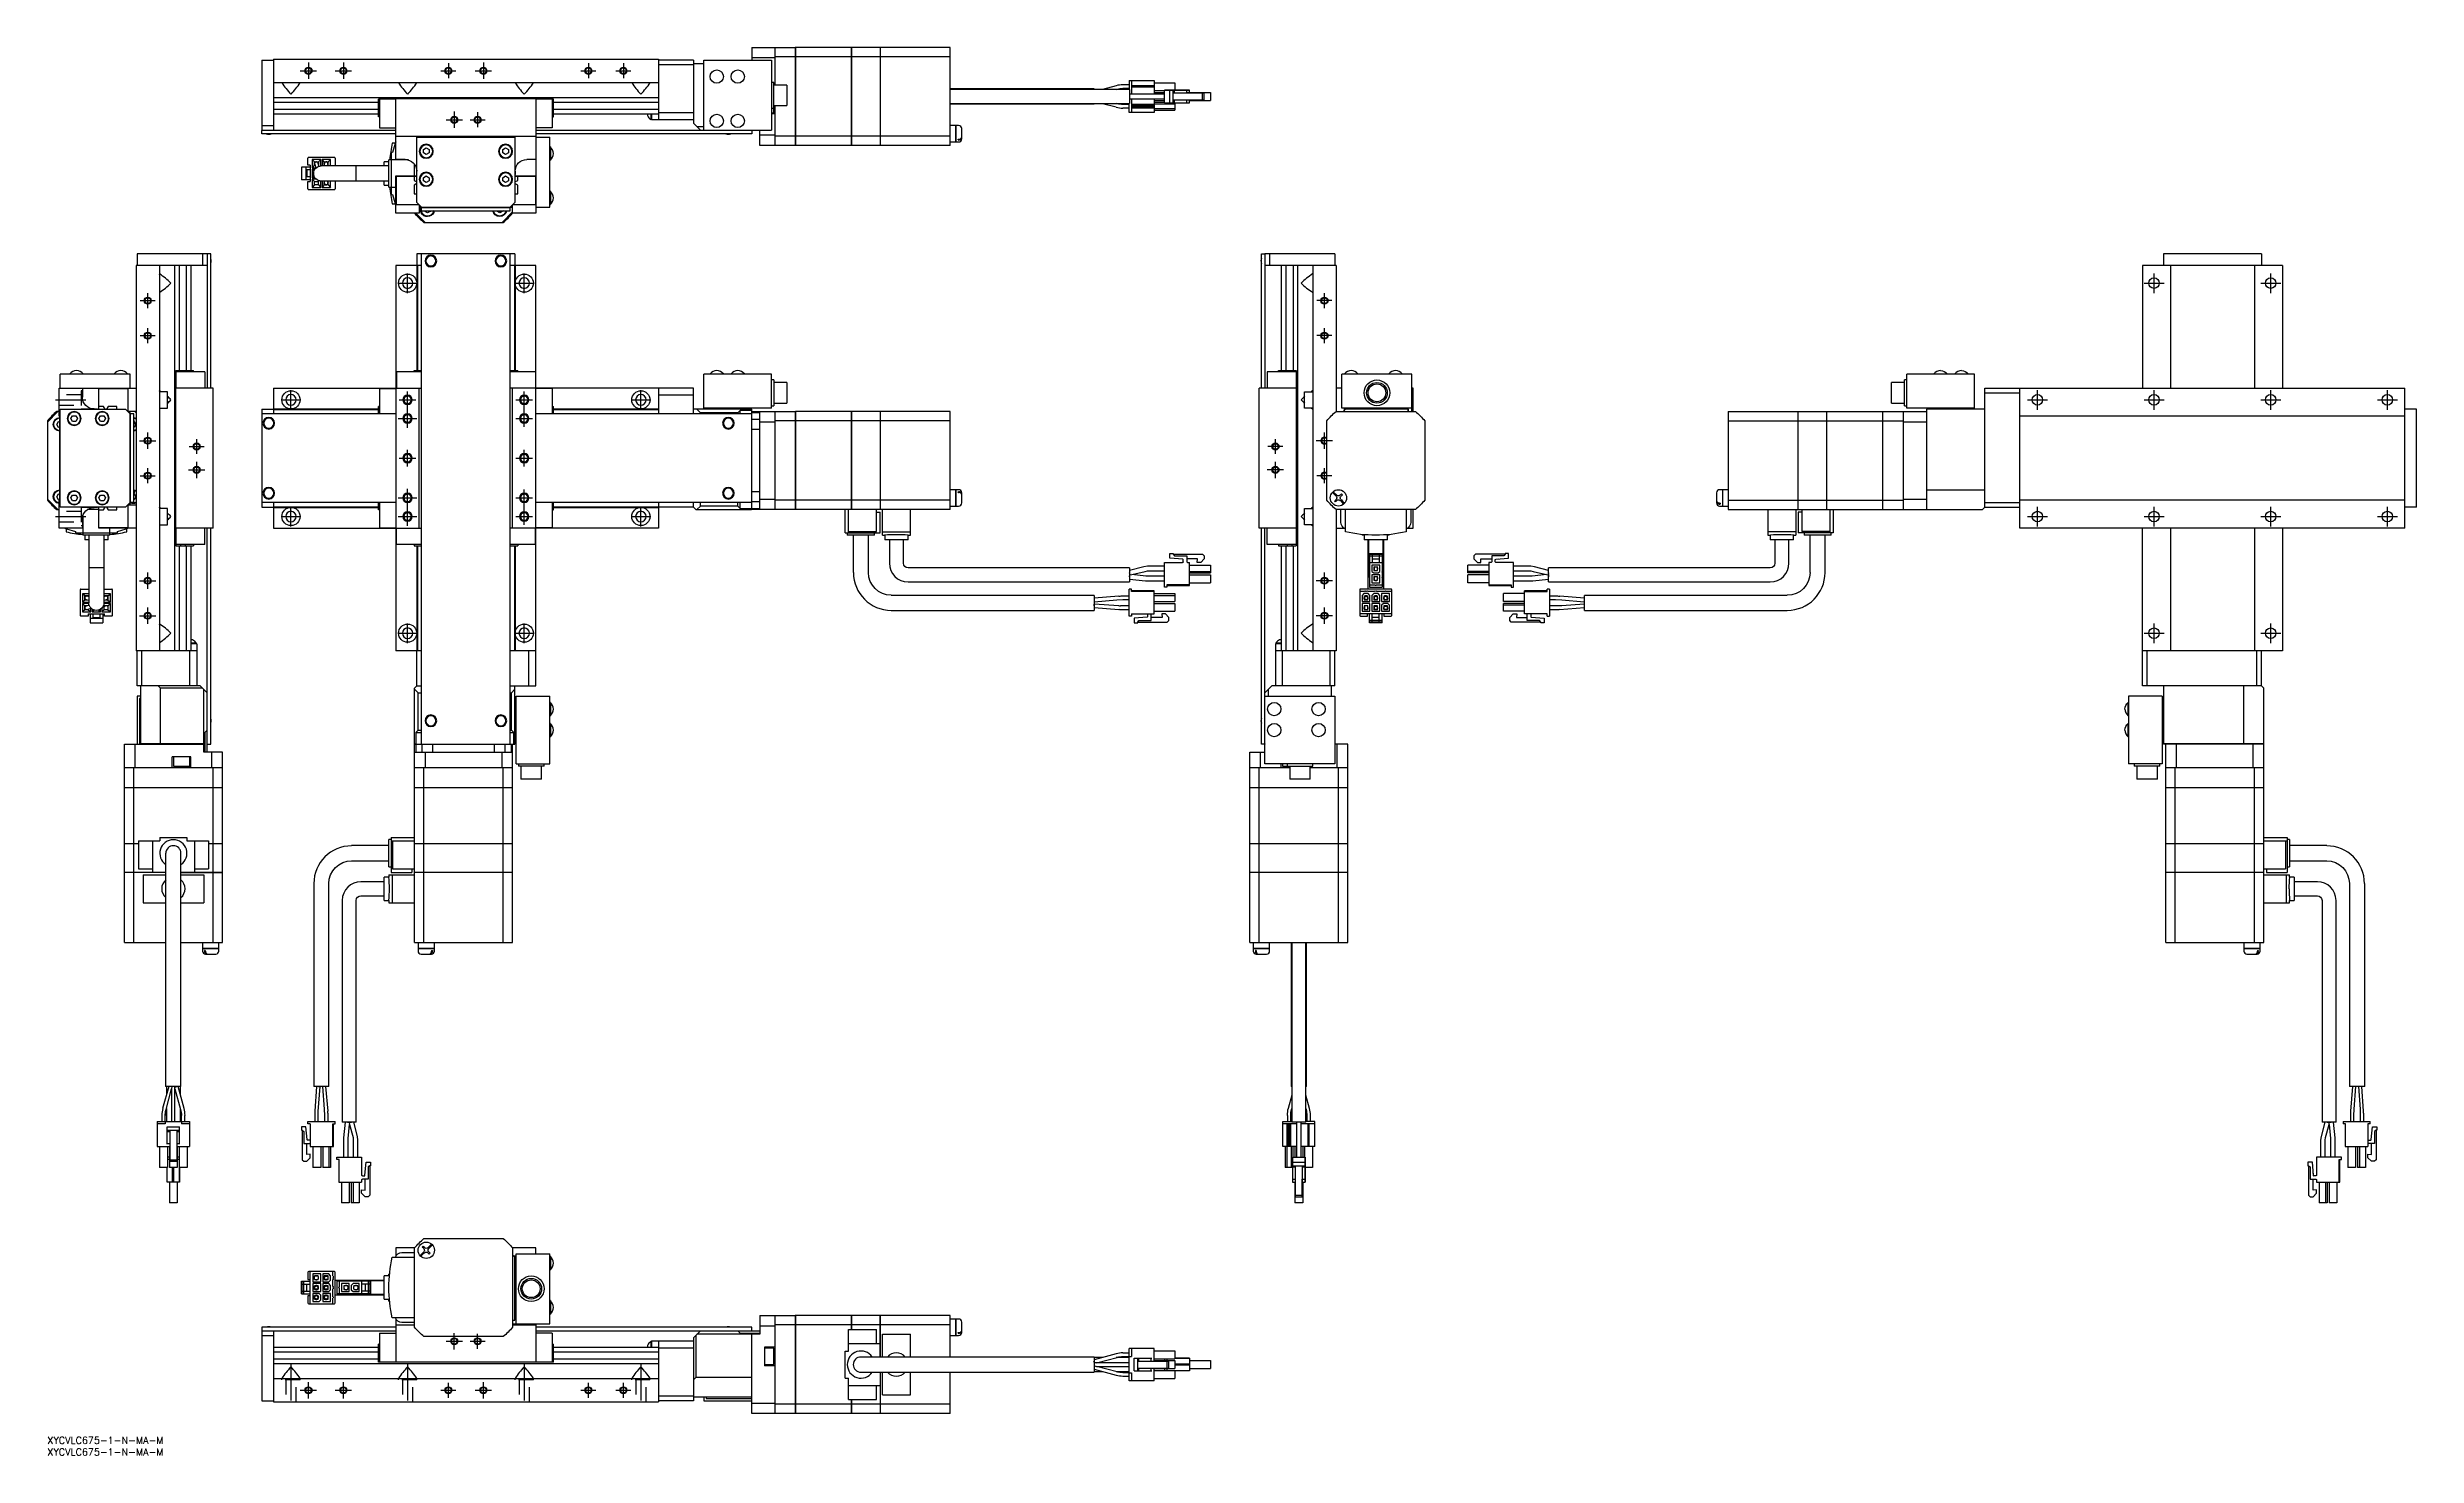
# Model space of a CAD drawing. Extents: x 0 to 1016, y -8 to 595.
import ezdxf

# ---------------------------------------------------------------- set-up
doc = ezdxf.new("R2010")
doc.units = 0
doc.header["$LTSCALE"] = 0.5
doc.linetypes.add('CENTER', pattern=[50.8, 31.75, -6.35, 6.35, -6.35])
doc.linetypes.add('DASHED', pattern=[19.05, 12.7, -6.35])
for name, color, linetype in [('MSM_CENTER', 1, 'CENTER'), ('MSM_CONTINUOUS', 7, 'CONTINUOUS'), ('MSM_DASHED', 4, 'DASHED'), ('MSM_NARROW', 5, 'CONTINUOUS'), ('MSM_PART_NUMBER', 7, 'CONTINUOUS')]:
    doc.layers.add(name, color=color, linetype=linetype)
doc.styles.get("Standard").update_dxf_attribs({"font": 'txt.shx', "height": 3, "bigfont": 'bigfont.shx'})

msp = doc.modelspace()

# ---------------------------------------------------------------- texts
at = {"layer": 'MSM_PART_NUMBER'}
for p in [(0, -3), (0, -8)]:
    msp.add_text('XYCVLC675-1-N-MA-M', height=3, dxfattribs=at).set_placement(p)

# ---------------------------------------------------------------- linework, layer by layer
at = {"layer": 'MSM_CENTER'}
for p, q in [((108.4, 585.4), (115.4, 585.4)), ((111.9, 588.9), (111.9, 581.9)), ((123.4, 585.4), (130.4, 585.4)), ((126.9, 588.9), (126.9, 581.9)), ((168.7, 585.4), (175.1, 585.4)), ((171.9, 588.6), (171.9, 582.2)), ((183.4, 585.4), (190.4, 585.4)), ((186.9, 588.9), (186.9, 581.9)), ((228.7, 585.4), (235.1, 585.4)), ((231.9, 588.6), (231.9, 582.2)), ((243.7, 585.4), (250.1, 585.4)), ((246.9, 588.6), (246.9, 582.2)), ((170.9, 564.4), (177.9, 564.4)), ((174.4, 567.9), (174.4, 560.9)), ((181.2, 564.4), (187.6, 564.4)), ((184.4, 567.6), (184.4, 561.2)), ((154.4, 490.1), (154.4, 498.6)), ((204.4, 490.1), (204.4, 498.6)), ((903, 490.1), (903, 498.6)), ((953, 490.1), (953, 498.6)), ((43, 483.7), (43, 490.1)), ((150.2, 494.4), (158.7, 494.4)), ((200.2, 494.4), (208.7, 494.4)), ((547.4, 483.7), (547.4, 490.1)), ((898.8, 494.4), (907.3, 494.4)), ((948.8, 494.4), (957.3, 494.4)), ((39.8, 486.9), (46.2, 486.9)), ((550.6, 486.9), (544.2, 486.9)), ((39.8, 471.9), (46.2, 471.9)), ((43, 468.7), (43, 475.1)), ((550.6, 471.9), (544.2, 471.9)), ((547.4, 468.7), (547.4, 475.1)), ((104.4, 440.1), (104.4, 448.6)), ((154.4, 432.4), (154.4, 448)), ((204.4, 432.8), (204.4, 448)), ((254.4, 440.1), (254.4, 448.6)), ((853, 440.1), (853, 448.6)), ((903, 440.1), (903, 448.6)), ((953, 440.1), (953, 448.6)), ((1003, 440.1), (1003, 448.6)), ((3.5, 444.4), (16.5, 444.4)), ((100.2, 444.4), (108.7, 444.4)), ((150.8, 444.4), (158, 444.4)), ((200.8, 444.4), (208, 444.4)), ((250.2, 444.4), (258.7, 444.4)), ((848.8, 444.4), (857.3, 444.4)), ((898.8, 444.4), (907.3, 444.4)), ((948.8, 444.4), (957.3, 444.4)), ((998.8, 444.4), (1007.3, 444.4)), ((39.5, 426.9), (46.5, 426.9)), ((43, 423.4), (43, 430.4)), ((64, 421.2), (64, 427.6)), ((150.4, 436.4), (158.4, 436.4)), ((200.8, 436.4), (208, 436.4)), ((526.4, 421.2), (526.4, 427.6)), ((550.9, 426.9), (543.9, 426.9)), ((547.4, 423.4), (547.4, 430.4)), ((60.8, 424.4), (67.2, 424.4)), ((64, 410.9), (64, 417.9)), ((150.8, 419.4), (158, 419.4)), ((154.4, 415.8), (154.4, 423)), ((200.8, 419.4), (208, 419.4)), ((204.4, 415.8), (204.4, 423)), ((529.6, 424.4), (523.2, 424.4)), ((526.4, 410.9), (526.4, 417.9)), ((39.8, 411.9), (46.2, 411.9)), ((43, 408.7), (43, 415.1)), ((60.5, 414.4), (67.5, 414.4)), ((154.4, 390.4), (154.4, 406.4)), ((529.9, 414.4), (522.9, 414.4)), ((550.6, 411.9), (544.2, 411.9)), ((547.4, 408.7), (547.4, 415.1)), ((104.4, 390.1), (104.4, 398.6)), ((150.4, 402.4), (158.4, 402.4)), ((200.8, 402.4), (208, 402.4)), ((204.4, 390.8), (204.4, 406)), ((254.4, 390.1), (254.4, 398.6)), ((853, 390.1), (853, 398.6)), ((903, 390.1), (903, 398.6)), ((953, 390.1), (953, 398.6)), ((1003, 390.1), (1003, 398.6)), ((3.5, 394.4), (16.5, 394.4)), ((100.2, 394.4), (108.7, 394.4)), ((150.4, 394.4), (158.4, 394.4)), ((200.8, 394.4), (208, 394.4)), ((250.2, 394.4), (258.7, 394.4)), ((848.8, 394.4), (857.3, 394.4)), ((898.8, 394.4), (907.3, 394.4)), ((948.8, 394.4), (957.3, 394.4)), ((998.8, 394.4), (1007.3, 394.4)), ((39.5, 366.9), (46.5, 366.9)), ((43, 363.4), (43, 370.4)), ((550.9, 366.9), (543.9, 366.9)), ((547.4, 363.4), (547.4, 370.4)), ((39.5, 351.9), (46.5, 351.9)), ((43, 348.4), (43, 355.4)), ((154.4, 340.1), (154.4, 348.6)), ((204.4, 340.1), (204.4, 348.6)), ((550.9, 351.9), (543.9, 351.9)), ((547.4, 348.4), (547.4, 355.4)), ((903, 340.1), (903, 348.6)), ((953, 340.1), (953, 348.6)), ((150.2, 344.4), (158.7, 344.4)), ((200.2, 344.4), (208.7, 344.4)), ((898.8, 344.4), (907.3, 344.4)), ((948.8, 344.4), (957.3, 344.4)), ((170.9, 41), (177.9, 41)), ((174.4, 37.5), (174.4, 44.5)), ((181.2, 41), (187.6, 41)), ((184.4, 37.8), (184.4, 44.2)), ((104.4, 31.5), (104.4, 13)), ((154.4, 31.5), (154.4, 13)), ((204.4, 31.5), (204.4, 13)), ((254.4, 31.5), (254.4, 13)), ((111.9, 16.5), (111.9, 23.5)), ((126.9, 16.5), (126.9, 23.5)), ((171.9, 16.8), (171.9, 23.2)), ((186.9, 16.5), (186.9, 23.5)), ((231.9, 16.8), (231.9, 23.2)), ((246.9, 16.8), (246.9, 23.2)), ((108.4, 20), (115.4, 20)), ((123.4, 20), (130.4, 20)), ((168.7, 20), (175.1, 20)), ((183.4, 20), (190.4, 20)), ((228.7, 20), (235.1, 20)), ((243.7, 20), (250.1, 20))]:
    msp.add_line(p, q, dxfattribs=at)
at = {"layer": 'MSM_CONTINUOUS'}
for p, q in [((91.9, 589.9), (96.9, 589.9)), ((91.9, 589.9), (91.9, 559.9)), ((96.9, 590.4), (261.9, 590.4)), ((96.9, 590.4), (96.9, 559.9)), ((261.9, 590.4), (261.9, 564.4)), ((276.9, 589.9), (261.9, 589.9)), ((276.9, 589.9), (276.9, 562.9)), ((281.4, 559.9), (281.4, 589.9)), ((281.4, 589.9), (310.4, 589.9)), ((301.9, 595.4), (301.9, 589.9)), ((301.9, 595.4), (320.6, 595.4)), ((311.9, 590.9), (301.9, 590.9)), ((310.4, 589.9), (310.4, 559.9)), ((311.9, 579.3), (311.9, 595.4)), ((320.6, 591.4), (311.9, 591.4)), ((320.6, 595.4), (320.6, 553.4)), ((320.7, 595.4), (320.6, 595.4)), ((320.7, 591.1), (320.6, 591.1)), ((320.7, 595.4), (320.7, 553.4)), ((344.6, 595.4), (320.7, 595.4)), ((344.6, 591.4), (320.7, 591.4)), ((344.6, 595.4), (344.6, 553.4)), ((344.7, 595.4), (344.6, 595.4)), ((344.7, 591.1), (344.6, 591.1)), ((344.7, 595.4), (344.7, 553.4)), ((356.9, 595.4), (344.7, 595.4)), ((356.9, 591.4), (344.7, 591.4)), ((356.9, 595.4), (356.9, 553.4)), ((357, 595.4), (356.9, 595.4)), ((357, 591.1), (356.9, 591.1)), ((357, 595.4), (357, 553.4)), ((386.9, 595.4), (357, 595.4)), ((386.9, 591.4), (357, 591.4)), ((386.9, 553.4), (386.9, 595.4)), ((96.9, 580.4), (261.9, 580.4)), ((100.7, 580.4), (100.5, 580.3)), ((108.2, 580.4), (108.3, 580.3)), ((150.7, 580.4), (150.5, 580.3)), ((158.2, 580.4), (158.3, 580.3)), ((200.7, 580.4), (200.5, 580.3)), ((208.2, 580.4), (208.3, 580.3)), ((250.7, 580.4), (250.5, 580.3)), ((258.2, 580.4), (258.3, 580.3)), ((276.9, 587.9), (261.9, 587.9)), ((281.4, 588.4), (276.9, 588.4)), ((311.4, 580.4), (310.4, 580.4)), ((311.4, 567.4), (311.4, 580.4)), ((316.9, 579.3), (311.4, 579.3)), ((316.9, 579.3), (316.9, 570.5)), ((458.1, 579), (452.3, 577.4)), ((463.7, 579.4), (461, 579.4)), ((463.7, 581.3), (463.7, 577.4)), ((463.7, 581.3), (474.4, 581.3)), ((464.7, 581.3), (464.7, 575.4)), ((474.4, 578.9), (464.7, 578.9)), ((474.4, 581.3), (474.4, 575.4)), ((474.4, 580.3), (483.3, 580.3)), ((483.3, 580.3), (483.3, 577.1)), ((96.9, 573.9), (261.9, 573.9)), ((96.9, 572), (141.9, 572)), ((96.9, 568.9), (141.9, 568.9)), ((141.9, 565.7), (141.9, 573.3)), ((149.4, 573.3), (141.9, 573.3)), ((142.4, 571.4), (141.9, 571.4)), ((142.4, 569.4), (141.9, 569.4)), ((142.4, 573.3), (142.4, 560.9)), ((209.4, 573.4), (149.4, 573.4)), ((149.4, 547.4), (149.4, 573.4)), ((209.4, 573.4), (209.4, 524.4)), ((216.9, 573.3), (209.4, 573.3)), ((216.4, 573.3), (216.4, 560.9)), ((216.4, 571.4), (216.9, 571.4)), ((216.4, 569.4), (216.9, 569.4)), ((216.9, 565.7), (216.9, 573.3)), ((216.9, 572), (261.9, 572)), ((216.9, 568.9), (261.9, 568.9)), ((310.4, 569.4), (311.4, 569.4)), ((311.4, 570.5), (316.9, 570.5)), ((311.9, 553.4), (311.9, 570.5)), ((448.7, 577.7), (386.9, 577.7)), ((463.9, 577.4), (386.9, 577.4)), ((386.9, 571.4), (463.9, 571.4)), ((386.9, 571.2), (448.7, 571.2)), ((448.7, 577.7), (448.7, 577.4)), ((448.7, 571.4), (448.7, 571.2)), ((452.3, 571.4), (458.1, 569.9)), ((458.1, 577.4), (458.5, 577.5)), ((458.5, 571.3), (458.1, 571.4)), ((458.5, 577.5), (458.5, 577.5)), ((461, 577.9), (463.7, 577.9)), ((463.7, 571), (461, 571)), ((461, 569.5), (463.7, 569.5)), ((463.7, 567.5), (463.7, 571.4)), ((463.9, 577.4), (463.9, 571.4)), ((470.3, 575.4), (463.9, 575.4)), ((470.8, 575.4), (463.9, 575.4)), ((463.9, 573.4), (470.3, 573.4)), ((474.4, 578.4), (464.7, 578.4)), ((464.7, 573.4), (464.7, 567.5)), ((474.4, 571), (464.7, 571)), ((474.4, 570.5), (464.7, 570.5)), ((474.4, 570.5), (464.7, 570.5)), ((474.4, 570), (464.7, 570)), ((474.4, 569.9), (464.7, 569.9)), ((474.4, 569.4), (464.7, 569.4)), ((471.6, 575.4), (470.3, 575.4)), ((470.3, 573.4), (471.6, 573.4)), ((471, 575.4), (470.8, 575.4)), ((478.9, 575.4), (471, 575.4)), ((478.9, 575.4), (471.6, 575.4)), ((471.6, 573.4), (478.9, 573.4)), ((474.4, 576.9), (478.9, 576.9)), ((474.4, 576.1), (478.9, 576.1)), ((474.4, 573.4), (474.4, 567.5)), ((474.4, 572.7), (478.9, 572.7)), ((474.4, 571.9), (478.9, 571.9)), ((474.4, 571.2), (483.3, 571.2)), ((474.4, 569.3), (483.3, 569.3)), ((478.9, 577.1), (486.6, 577.1)), ((478.9, 577.1), (478.9, 577.1)), ((479.9, 577.1), (478.9, 577.1)), ((478.9, 571.7), (478.9, 577.1)), ((478.9, 571.7), (481.1, 571.7)), ((489.6, 577.1), (479.9, 577.1)), ((481.1, 577.1), (482.6, 577.1)), ((486.7, 577.1), (481.1, 577.1)), ((481.1, 571.7), (481.1, 577.1)), ((481.1, 571.7), (482.6, 571.7)), ((482.6, 577.1), (483.1, 577.1)), ((482.6, 571.7), (482.6, 577.1)), ((482.6, 575.9), (483.1, 575.9)), ((482.6, 575.9), (495.2, 575.9)), ((482.6, 572.9), (495.2, 572.9)), ((482.6, 571.7), (483.1, 571.7)), ((483.1, 577.1), (488.4, 577.1)), ((483.1, 575.9), (483.1, 577.1)), ((483.1, 575.9), (488.4, 575.9)), ((483.1, 571.7), (483.1, 572.9)), ((483.1, 571.7), (488.4, 571.7)), ((483.3, 571.7), (483.3, 568.5)), ((486.6, 577.1), (486.9, 577.1)), ((486.9, 577.1), (486.7, 577.1)), ((488.4, 577.1), (488.7, 577.1)), ((488.4, 575.9), (488.4, 577.1)), ((493, 575.9), (488.4, 575.9)), ((488.7, 575.9), (488.4, 575.9)), ((488.4, 571.7), (488.4, 572.9)), ((488.4, 571.7), (488.7, 571.7)), ((488.7, 577.1), (489.6, 577.1)), ((488.7, 571.7), (489.6, 571.7)), ((489.6, 577.1), (489.6, 577.1)), ((489.6, 575.9), (489.6, 577.1)), ((489.6, 576.1), (498.5, 576.1)), ((489.6, 576.1), (498.5, 576.1)), ((489.6, 576.1), (498.5, 576.1)), ((489.6, 571.7), (489.6, 572.9)), ((489.6, 572.7), (498.5, 572.7)), ((492.9, 575.9), (493, 575.9)), ((494.4, 575.9), (492.9, 575.9)), ((495.9, 575.9), (494.4, 575.9)), ((495.2, 572.9), (495.2, 575.9)), ((495.2, 575.9), (495.9, 575.9)), ((495.2, 572.9), (495.9, 572.9)), ((495.9, 572.9), (495.9, 575.9)), ((498.5, 576.1), (498.5, 572.7)), ((91.9, 561.9), (96.9, 561.9)), ((91.9, 559.9), (149.4, 559.9)), ((91.9, 559.8), (92, 559.9)), ((91.9, 558.4), (91.9, 559.8)), ((96.9, 566.9), (141.9, 566.9)), ((142.4, 565.7), (141.9, 565.7)), ((142.4, 560.9), (149.4, 560.9)), ((216.4, 560.9), (209.4, 560.9)), ((209.4, 559.9), (310.4, 559.9)), ((216.4, 565.7), (216.9, 565.7)), ((216.9, 566.9), (261.9, 566.9)), ((257.3, 566.9), (257.3, 566.2)), ((258.7, 566.9), (258.7, 564.6)), ((258.7, 564.6), (258.9, 564.6)), ((258.9, 566.9), (258.9, 564.4)), ((276.9, 564.4), (258.9, 564.4)), ((276.9, 567.4), (261.9, 567.4)), ((279.9, 559.9), (276.9, 562.9)), ((281.4, 561.4), (278.4, 561.4)), ((301.8, 559.9), (301.9, 559.8)), ((301.9, 559.8), (301.9, 558.4)), ((305.4, 553.4), (305.4, 559.9)), ((310.4, 567.4), (311.4, 567.4)), ((311.9, 566.9), (310.4, 566.9)), ((389.4, 561.9), (386.9, 561.9)), ((389.4, 554.9), (389.4, 561.9)), ((389.5, 561.9), (389.4, 561.9)), ((389.5, 554.9), (389.5, 561.9)), ((390.6, 561.9), (389.5, 561.9)), ((391.9, 556.2), (391.9, 560.6)), ((474.4, 567.5), (463.7, 567.5)), ((474.4, 568.5), (483.3, 568.5)), ((149.4, 558.4), (91.9, 558.4)), ((148, 550.4), (147.4, 550.4)), ((147.4, 550.4), (147.4, 532.4)), ((149.2, 554.4), (147.8, 554.4)), ((149.1, 554.2), (148, 550.4)), ((149.4, 557.4), (209.4, 557.4)), ((158.4, 528.9), (158.4, 556.9)), ((158.4, 556.9), (200.4, 556.9)), ((161.2, 551.6), (162.4, 552.4)), ((161.2, 550.2), (161.2, 551.6)), ((162.4, 549.5), (161.2, 550.2)), ((161.4, 557.4), (161.4, 557.1)), ((161.4, 557.1), (197.4, 557.1)), ((161.7, 557.1), (161.7, 557.4)), ((162.4, 552.4), (163.7, 551.6)), ((163.7, 550.2), (162.4, 549.5)), ((163.7, 551.6), (163.7, 550.2)), ((164.2, 557.4), (164.2, 557.1)), ((192.7, 557.1), (192.7, 557.4)), ((195.2, 557.4), (195.2, 557.1)), ((195.2, 551.6), (196.4, 552.4)), ((195.2, 550.2), (195.2, 551.6)), ((196.4, 549.5), (195.2, 550.2)), ((196.4, 552.4), (197.7, 551.6)), ((197.7, 550.2), (196.4, 549.5)), ((197.4, 557.1), (197.4, 557.4)), ((197.7, 551.6), (197.7, 550.2)), ((200.4, 556.9), (200.4, 528.9)), ((301.9, 558.4), (209.4, 558.4)), ((209.4, 556.9), (215.4, 556.9)), ((215.4, 526.9), (215.4, 556.9)), ((215.6, 552.8), (215.4, 552.8)), ((215.6, 552.8), (215.6, 547.1)), ((305.4, 557.9), (311.9, 557.9)), ((320.6, 553.4), (305.4, 553.4)), ((320.6, 557.4), (311.9, 557.4)), ((320.7, 557.7), (320.6, 557.7)), ((320.7, 553.5), (320.6, 553.5)), ((344.6, 557.4), (320.7, 557.4)), ((344.6, 553.4), (320.7, 553.4)), ((344.7, 557.7), (344.6, 557.7)), ((344.7, 553.5), (344.6, 553.5)), ((356.9, 557.4), (344.7, 557.4)), ((356.9, 553.4), (344.7, 553.4)), ((357, 557.7), (356.9, 557.7)), ((357, 553.5), (356.9, 553.5)), ((386.9, 557.4), (357, 557.4)), ((386.9, 553.4), (357, 553.4)), ((386.9, 554.9), (389.4, 554.9)), ((389.4, 555), (389.5, 555)), ((389.5, 554.9), (390.6, 554.9)), ((390.4, 556.1), (390.6, 556.1)), ((390.4, 555.8), (390.4, 556.1)), ((390.4, 555.8), (390.6, 555.8)), ((112.7, 544.1), (108.9, 544.1)), ((108.9, 544.1), (108.9, 538.7)), ((112.7, 538.7), (108.9, 538.7)), ((110.8, 544.1), (110.8, 538.7)), ((111.2, 542.9), (111.2, 539.9)), ((112.7, 542.9), (111.2, 542.9)), ((112.7, 539.9), (111.2, 539.9)), ((111.7, 544.9), (111.7, 548)), ((112.7, 544.9), (111.7, 544.9)), ((123, 548.3), (112, 548.3)), ((112.7, 544.9), (112.7, 537.9)), ((117.2, 547.4), (113.5, 547.4)), ((113.5, 547.4), (113.5, 543.8)), ((114.5, 546.4), (113.5, 547.4)), ((114.5, 544.9), (113.5, 543.8)), ((113.5, 543.8), (115.1, 543.8)), ((114.7, 543.2), (113.5, 543.2)), ((113.5, 543.2), (113.5, 539.6)), ((114.3, 542.4), (113.5, 543.2)), ((114.3, 540.5), (113.5, 539.6)), ((113.5, 539.6), (114.7, 539.6)), ((113.5, 539), (113.5, 535.4)), ((114.5, 538), (113.5, 539)), ((115.2, 539), (113.5, 539)), ((114.5, 544.9), (114.5, 546.4)), ((114.5, 546.4), (116.2, 546.4)), ((114.8, 544.9), (114.5, 544.9)), ((114.6, 545.4), (115.1, 543.7)), ((115.8, 546.4), (116.2, 546)), ((116.4, 544.5), (116.1, 545.8)), ((116.2, 546.4), (117.2, 547.4)), ((116.2, 546.4), (116.2, 545.3)), ((116.2, 538), (116.5, 538.3)), ((116.4, 544.7), (116.5, 544.5)), ((117.2, 544.7), (117.2, 547.4)), ((146.4, 544.7), (117.4, 544.7)), ((121.3, 547.4), (117.8, 547.4)), ((117.8, 547.4), (117.8, 544.7)), ((118.7, 546.4), (117.8, 547.4)), ((118.8, 545.8), (118.5, 544.7)), ((118.7, 545.3), (118.7, 546.4)), ((118.7, 546.4), (120.4, 546.4)), ((120, 546.4), (120.4, 546)), ((120, 544.7), (120.3, 545.4)), ((120.4, 545.2), (120.1, 545)), ((120.1, 544.9), (120.4, 544.9)), ((120.4, 546.4), (121.3, 547.4)), ((120.4, 544.9), (120.4, 546.4)), ((120.4, 544.9), (120.6, 544.7)), ((121.3, 544.7), (121.3, 547.4)), ((123.3, 548), (123.3, 544.7)), ((132.4, 538.2), (132.4, 544.7)), ((144.4, 544.7), (144.4, 546.4)), ((146.4, 546.4), (144.4, 546.4)), ((146.4, 535.6), (146.4, 547.2)), ((147.4, 547.2), (146.4, 547.2)), ((154.8, 547.2), (147.4, 547.2)), ((153.3, 547.4), (149.4, 547.4)), ((149.4, 524.4), (149.4, 540.4)), ((149.4, 540.4), (158, 540.4)), ((149.6, 527.9), (149.6, 540.3)), ((149.6, 540.3), (158.4, 540.3)), ((157.2, 540.3), (157.2, 538.4)), ((157.2, 538.4), (158.4, 537.8)), ((157.4, 540.4), (157.4, 545.3)), ((157.4, 545.3), (157.4, 545.3)), ((158, 540.4), (158, 540.3)), ((158.3, 540.9), (158.3, 542.4)), ((158.4, 540.9), (158.3, 540.9)), ((161.2, 539.6), (162.4, 540.4)), ((161.2, 538.2), (161.2, 539.6)), ((162.4, 540.4), (163.7, 539.6)), ((163.7, 539.6), (163.7, 538.2)), ((195.2, 539.6), (196.4, 540.4)), ((195.2, 538.2), (195.2, 539.6)), ((196.4, 540.4), (197.7, 539.6)), ((197.7, 539.6), (197.7, 538.2)), ((200.5, 540.9), (200.4, 540.9)), ((200.4, 540.3), (209.2, 540.3)), ((200.4, 537.8), (201.6, 538.4)), ((200.5, 542.4), (200.5, 540.9)), ((200.8, 540.3), (200.8, 540.4)), ((200.8, 540.4), (209.4, 540.4)), ((201.6, 538.4), (201.6, 540.3)), ((209.4, 547.4), (205.5, 547.4)), ((209.2, 540.3), (209.2, 527.9)), ((215.4, 547.1), (215.6, 547.1)), ((111.7, 537.9), (112.7, 537.9)), ((111.7, 534.8), (111.7, 537.9)), ((112, 534.5), (123, 534.5)), ((114.5, 536.5), (113.5, 535.4)), ((113.5, 535.4), (117.2, 535.4)), ((114.5, 538), (116.2, 538)), ((114.5, 536.5), (114.5, 538)), ((116.2, 536.5), (114.5, 536.5)), ((115.8, 538), (116.2, 537.6)), ((116.2, 536.8), (115.8, 536.5)), ((116.2, 536.5), (116.2, 538)), ((116.2, 536.5), (117.2, 535.4)), ((117.2, 535.4), (117.2, 538.2)), ((117.4, 538.2), (146.4, 538.2)), ((117.8, 538.2), (117.8, 535.4)), ((118.7, 536.5), (117.8, 535.4)), ((117.8, 535.4), (121.3, 535.4)), ((118.5, 538.2), (118.8, 537)), ((118.7, 536.5), (118.7, 537.5)), ((120.4, 536.5), (118.7, 536.5)), ((120.3, 537.4), (120, 538.2)), ((120.4, 536.8), (120, 536.5)), ((120.4, 538), (120.1, 538)), ((120.1, 537.9), (120.4, 537.6)), ((120.4, 538), (120.6, 538.2)), ((120.4, 536.5), (120.4, 538)), ((120.4, 536.5), (121.3, 535.4)), ((121.3, 535.4), (121.3, 538.2)), ((123.3, 538.2), (123.3, 534.8)), ((144.4, 536.4), (144.4, 538.2)), ((144.4, 536.4), (146.4, 536.4)), ((146.4, 535.6), (147.4, 535.6)), ((147.4, 535.6), (149.4, 535.6)), ((147.4, 532.4), (148, 532.4)), ((147.8, 528.4), (149.2, 528.4)), ((148, 532.4), (149.1, 528.6)), ((158.4, 537.1), (157.2, 536.4)), ((157.2, 536.4), (157.2, 532.7)), ((157.2, 532.7), (158.4, 532.7)), ((160.4, 526.9), (158.4, 528.9)), ((162.4, 537.5), (161.2, 538.2)), ((163.7, 538.2), (162.4, 537.5)), ((196.4, 537.5), (195.2, 538.2)), ((197.7, 538.2), (196.4, 537.5)), ((200.4, 528.9), (198.4, 526.9)), ((201.6, 536.4), (200.4, 537.1)), ((200.4, 532.7), (201.6, 532.7)), ((201.6, 532.7), (201.6, 536.4)), ((215.6, 533.8), (215.4, 533.8)), ((215.6, 533.8), (215.6, 528.1)), ((159.4, 524.4), (149.4, 524.4)), ((159.4, 527.9), (149.6, 527.9)), ((157.9, 524.4), (161.9, 520.4)), ((159.6, 527.7), (159.4, 527.7)), ((159.4, 527.7), (159.4, 524.4)), ((159.4, 526.9), (198.9, 526.9)), ((160.4, 525.4), (160.4, 526.9)), ((160.4, 526.8), (198.4, 526.8)), ((160.4, 525.4), (198.4, 525.4)), ((161.4, 520.4), (195.4, 520.4)), ((161.7, 525.2), (161.7, 525.4)), ((162.9, 524.5), (161.7, 525.2)), ((164.2, 525.2), (162.9, 524.5)), ((164.2, 525.2), (164.2, 525.2)), ((192.7, 525.2), (192.7, 525.4)), ((193.9, 524.5), (192.7, 525.2)), ((195.2, 525.2), (193.9, 524.5)), ((194.9, 520.4), (199.4, 524.9)), ((195.2, 525.3), (195.2, 525.2)), ((198.4, 525.4), (198.4, 526.9)), ((198.9, 526.9), (199.4, 527.4)), ((199.4, 527.7), (199.2, 527.7)), ((209.2, 527.9), (199.4, 527.9)), ((199.4, 524.4), (199.4, 527.7)), ((209.4, 524.4), (199.4, 524.4)), ((209.4, 526.9), (215.4, 526.9)), ((215.4, 528.1), (215.6, 528.1)), ((38, 501.9), (38, 336.9)), ((68.5, 501.9), (38, 501.9)), ((38.5, 506.9), (38.5, 501.9)), ((68.5, 506.9), (38.5, 506.9)), ((48, 501.9), (48, 336.9)), ((48, 498.1), (48.1, 498.3)), ((54.5, 501.9), (54.5, 336.9)), ((56.5, 501.9), (56.5, 456.9)), ((59.5, 501.9), (59.5, 456.9)), ((61.5, 501.9), (61.5, 456.9)), ((66.5, 506.9), (66.5, 501.9)), ((68.5, 506.9), (68.5, 449.4)), ((68.6, 506.9), (68.5, 506.8)), ((70, 506.9), (68.6, 506.9)), ((70, 449.4), (70, 506.9)), ((149.4, 501.9), (149.4, 336.9)), ((160.4, 501.9), (149.4, 501.9)), ((158.3, 501.9), (158.3, 456.9)), ((158.4, 506.9), (158.4, 501.9)), ((200.4, 506.9), (158.4, 506.9)), ((158.6, 501.9), (158.6, 456.9)), ((160.4, 296.9), (160.4, 506.9)), ((198.4, 296.9), (198.4, 506.9)), ((209.4, 501.9), (198.4, 501.9)), ((200.2, 501.9), (200.2, 456.9)), ((200.4, 506.9), (200.4, 501.9)), ((200.5, 501.9), (200.5, 456.9)), ((209.4, 321.9), (209.4, 501.9)), ((520.4, 449.4), (520.4, 506.9)), ((520.4, 506.9), (521.8, 506.9)), ((521.8, 506.9), (521.9, 506.8)), ((551.9, 506.9), (521.9, 506.9)), ((521.9, 506.9), (521.9, 449.4)), ((552.4, 501.9), (521.9, 501.9)), ((523.9, 506.9), (523.9, 501.9)), ((528.9, 501.9), (528.9, 456.9)), ((530.9, 501.9), (530.9, 456.9)), ((534, 501.9), (534, 456.9)), ((535.9, 501.9), (535.9, 336.9)), ((542.4, 498.1), (542.3, 498.3)), ((542.4, 501.9), (542.4, 336.9)), ((551.9, 506.9), (551.9, 501.9)), ((552.4, 501.9), (552.4, 439.4)), ((958, 501.9), (898, 501.9)), ((898, 501.9), (898, 449.4)), ((907, 506.9), (907, 501.9)), ((949, 506.9), (907, 506.9)), ((910, 501.9), (910, 449.4)), ((946, 501.9), (946, 449.4)), ((949, 506.9), (949, 501.9)), ((958, 501.9), (958, 449.4)), ((48, 490.6), (48.1, 490.5)), ((542.4, 490.6), (542.3, 490.5)), ((5, 437.4), (5, 449.4)), ((5, 449.4), (38, 449.4)), ((5.5, 449.4), (5.5, 455.4)), ((35.5, 455.4), (5.5, 455.4)), ((9.6, 455.6), (15.3, 455.6)), ((9.6, 455.6), (9.6, 455.4)), ((15, 449.4), (15, 445.5)), ((15.3, 455.4), (15.3, 455.6)), ((22, 440.8), (22, 449.4)), ((22.1, 440.4), (22.1, 449.2)), ((22.1, 449.2), (34.5, 449.2)), ((28.6, 455.6), (34.3, 455.6)), ((28.6, 455.6), (28.6, 455.4)), ((34.3, 455.4), (34.3, 455.6)), ((34.5, 449.2), (34.5, 439.4)), ((35.5, 449.4), (35.5, 455.4)), ((48, 448.1), (48.1, 448.3)), ((51.5, 447.9), (48, 447.9)), ((51.5, 440.9), (51.5, 447.9)), ((55, 389.4), (55, 449.4)), ((71, 449.4), (55, 449.4)), ((55.1, 456.9), (55.1, 449.4)), ((55.1, 456.9), (62.7, 456.9)), ((67.5, 456.4), (55.1, 456.4)), ((57, 456.4), (57, 456.9)), ((59, 456.4), (59, 456.9)), ((62.7, 456.4), (62.7, 456.9)), ((67.5, 456.4), (67.5, 449.4)), ((71, 389.4), (71, 449.4)), ((96.9, 449.4), (96.9, 438.4)), ((96.9, 449.4), (160.4, 449.4)), ((142.4, 449.2), (149.4, 449.2)), ((142.4, 449.2), (142.4, 438.4)), ((149.6, 456.4), (149.6, 449.4)), ((160.4, 456.4), (149.6, 456.4)), ((157.2, 456.4), (157.2, 456.9)), ((157.2, 456.9), (160.4, 456.9)), ((159.4, 389.4), (159.4, 449.4)), ((198.4, 456.9), (201.6, 456.9)), ((209.2, 456.4), (198.4, 456.4)), ((276.9, 449.4), (198.4, 449.4)), ((199.4, 389.4), (199.4, 449.4)), ((201.6, 456.4), (201.6, 456.9)), ((209.2, 456.4), (209.2, 449.4)), ((216.4, 449.2), (209.4, 449.2)), ((216.4, 449.2), (216.4, 438.4)), ((261.9, 449.4), (261.9, 438.4)), ((276.9, 438.4), (276.9, 449.4)), ((281.4, 440.9), (281.4, 455.4)), ((310.4, 455.4), (281.4, 455.4)), ((284.1, 455.6), (289.8, 455.6)), ((284.1, 455.6), (284.1, 455.4)), ((289.8, 455.4), (289.8, 455.6)), ((293.1, 455.6), (298.8, 455.6)), ((293.1, 455.6), (293.1, 455.4)), ((298.8, 455.4), (298.8, 455.6)), ((310.4, 440.9), (310.4, 455.4)), ((311.4, 452.9), (310.4, 452.9)), ((311.4, 452.9), (311.4, 441.9)), ((316.9, 451.8), (311.4, 451.8)), ((316.9, 451.8), (316.9, 443)), ((519.4, 389.4), (519.4, 449.4)), ((535.4, 449.4), (519.4, 449.4)), ((535.3, 456.4), (522.9, 456.4)), ((522.9, 456.4), (522.9, 449.4)), ((527.7, 456.9), (535.3, 456.9)), ((527.7, 456.4), (527.7, 456.9)), ((531.4, 456.4), (531.4, 456.9)), ((533.4, 456.4), (533.4, 456.9)), ((535.3, 456.9), (535.3, 449.4)), ((535.4, 389.4), (535.4, 449.4)), ((538.9, 440.9), (538.9, 447.9)), ((538.9, 447.9), (542.4, 447.9)), ((542.4, 448.1), (542.3, 448.3)), ((554.9, 449.4), (552.4, 449.4)), ((554.9, 440.9), (554.9, 455.4)), ((584.9, 455.4), (554.9, 455.4)), ((556.1, 455.6), (561.8, 455.6)), ((556.1, 455.6), (556.1, 455.4)), ((561.8, 455.4), (561.8, 455.6)), ((575.1, 455.6), (580.8, 455.6)), ((575.1, 455.6), (575.1, 455.4)), ((580.8, 455.4), (580.8, 455.6)), ((584.9, 439.4), (584.9, 455.4)), ((585.4, 449.4), (584.9, 449.4)), ((585.4, 439.4), (585.4, 449.4)), ((790.5, 443), (790.5, 451.8)), ((796, 451.8), (790.5, 451.8)), ((796, 441.9), (796, 452.9)), ((797, 452.9), (796, 452.9)), ((797, 440.9), (797, 455.4)), ((826, 455.4), (797, 455.4)), ((808.7, 455.6), (814.4, 455.6)), ((808.7, 455.6), (808.7, 455.4)), ((814.4, 455.4), (814.4, 455.6)), ((817.7, 455.6), (823.4, 455.6)), ((817.7, 455.6), (817.7, 455.4)), ((823.4, 455.4), (823.4, 455.6)), ((826, 440.9), (826, 455.4)), ((830.5, 398.4), (830.5, 449.4)), ((830.5, 449.4), (1010.5, 449.4)), ((830.5, 447.4), (845.5, 447.4)), ((845.5, 389.4), (845.5, 449.4)), ((1010.5, 389.4), (1010.5, 449.4)), ((4.5, 439.4), (0, 434.9)), ((5, 439.4), (4, 439.4)), ((5.3, 437.4), (5, 437.4)), ((5.3, 401.4), (5.3, 437.4)), ((5.5, 398.4), (5.5, 440.4)), ((5.5, 440.4), (33.5, 440.4)), ((10.1, 436.4), (10.8, 437.6)), ((10.8, 437.6), (12.2, 437.6)), ((12.2, 437.6), (12.9, 436.4)), ((20, 440.5), (21.5, 440.5)), ((21.5, 440.5), (21.5, 440.4)), ((22.1, 440.8), (22, 440.8)), ((24, 441.6), (22.1, 441.6)), ((22.1, 436.4), (22.8, 437.6)), ((22.8, 437.6), (24.2, 437.6)), ((24.7, 440.4), (24, 441.6)), ((24.2, 437.6), (24.9, 436.4)), ((26, 441.6), (25.3, 440.4)), ((29.7, 441.6), (26, 441.6)), ((29.7, 440.4), (29.7, 441.6)), ((33.5, 440.4), (35.5, 438.4)), ((34.7, 439.4), (34.7, 439.2)), ((38, 439.4), (34.7, 439.4)), ((35.5, 438.9), (35, 439.4)), ((35.5, 399.4), (35.5, 438.9)), ((37, 438.4), (35.5, 438.4)), ((35.6, 400.4), (35.6, 438.4)), ((37, 400.4), (37, 438.4)), ((38, 438.9), (37.5, 439.4)), ((48, 440.9), (51.5, 440.9)), ((48, 440.6), (48.1, 440.5)), ((91.9, 440.4), (91.9, 398.4)), ((91.9, 440.4), (96.9, 440.4)), ((149.4, 438.4), (91.9, 438.4)), ((96.9, 440.5), (141.9, 440.5)), ((96.9, 440.2), (141.9, 440.2)), ((142.4, 441.6), (141.9, 441.6)), ((141.9, 438.4), (141.9, 441.6)), ((301.9, 438.4), (209.4, 438.4)), ((216.4, 441.6), (216.9, 441.6)), ((216.9, 438.4), (216.9, 441.6)), ((216.9, 440.5), (261.9, 440.5)), ((216.9, 440.2), (261.9, 440.2)), ((276.9, 446.4), (261.9, 446.4)), ((301.9, 440.4), (276.9, 440.4)), ((279.9, 438.9), (278.4, 440.4)), ((279.9, 438.4), (279.9, 438.9)), ((295.9, 438.9), (279.9, 438.9)), ((310.4, 440.9), (281.4, 440.9)), ((284, 440.9), (284, 440.4)), ((285.5, 440.9), (285.5, 440.4)), ((288.4, 440.9), (288.4, 440.4)), ((289.8, 440.9), (289.8, 440.4)), ((293, 440.9), (293, 440.4)), ((294.5, 440.9), (294.5, 440.4)), ((296.9, 439.9), (295.9, 438.9)), ((295.9, 438.4), (295.9, 438.9)), ((301.9, 439.9), (296.9, 439.9)), ((296.9, 438.4), (296.9, 439.9)), ((297.4, 440.9), (297.4, 440.4)), ((298.8, 440.9), (298.8, 440.4)), ((301.9, 397.4), (301.9, 440.4)), ((301.9, 439.4), (320.6, 439.4)), ((305.4, 438.9), (301.9, 438.9)), ((305.4, 397.4), (305.4, 439.4)), ((310.4, 441.9), (311.4, 441.9)), ((311.4, 443), (316.9, 443)), ((311.9, 397.4), (311.9, 439.4)), ((320.6, 439.4), (320.6, 397.4)), ((320.7, 439.3), (320.6, 439.3)), ((320.7, 439.4), (320.7, 397.4)), ((344.6, 439.4), (320.7, 439.4)), ((344.6, 439.4), (344.6, 397.4)), ((344.7, 439.3), (344.6, 439.3)), ((344.7, 439.4), (344.7, 397.4)), ((356.9, 439.4), (344.7, 439.4)), ((356.9, 439.4), (356.9, 397.4)), ((357, 439.3), (356.9, 439.3)), ((357, 439.4), (357, 397.4)), ((386.9, 439.4), (357, 439.4)), ((386.9, 397.4), (386.9, 439.4)), ((542.4, 440.9), (538.9, 440.9)), ((542.4, 440.6), (542.3, 440.5)), ((552.4, 439.4), (586.4, 439.4)), ((584.9, 440.9), (554.9, 440.9)), ((556.4, 440.4), (555.4, 439.4)), ((555.9, 440.9), (555.9, 439.4)), ((556.4, 440.9), (556.4, 440.4)), ((583.4, 440.4), (556.4, 440.4)), ((558.9, 440.9), (558.9, 440.4)), ((561.4, 440.9), (561.4, 440.4)), ((575.4, 440.9), (575.4, 440.4)), ((577.9, 440.9), (577.9, 440.4)), ((580.4, 440.9), (580.4, 440.4)), ((583.3, 439.4), (583.3, 440.4)), ((583.4, 439.4), (583.4, 440.4)), ((720.5, 439.4), (750.5, 439.4)), ((720.5, 439.4), (720.5, 397.4)), ((750.5, 439.4), (762.8, 439.4)), ((750.5, 397.4), (750.5, 439.4)), ((750.5, 397.4), (750.5, 439.4)), ((750.5, 439.3), (750.5, 439.3)), ((762.8, 439.4), (786.8, 439.4)), ((762.8, 397.4), (762.8, 439.4)), ((762.8, 397.4), (762.8, 439.4)), ((762.8, 439.3), (762.8, 439.3)), ((786.8, 439.4), (805.5, 439.4)), ((786.8, 397.4), (786.8, 439.4)), ((786.8, 397.4), (786.8, 439.4)), ((786.8, 439.3), (786.8, 439.3)), ((790.5, 443), (796, 443)), ((795.5, 439.4), (795.5, 397.4)), ((796, 441.9), (797, 441.9)), ((826, 440.9), (797, 440.9)), ((830.5, 440.4), (805.5, 440.4)), ((805.5, 440.4), (805.5, 397.4)), ((805.6, 405.9), (805.6, 440.4)), ((808.7, 440.9), (808.7, 440.4)), ((810.1, 440.9), (810.1, 440.4)), ((813, 440.9), (813, 440.4)), ((814.4, 440.9), (814.4, 440.4)), ((817.7, 440.9), (817.7, 440.4)), ((819.1, 440.9), (819.1, 440.4)), ((822, 440.9), (822, 440.4)), ((823.4, 440.9), (823.4, 440.4)), ((1010.5, 437.4), (845.5, 437.4)), ((1015.5, 440.4), (1010.5, 440.4)), ((1015.5, 398.4), (1015.5, 440.4)), ((0, 435.4), (0, 401.4)), ((4.1, 433.9), (4.8, 435.1)), ((4.8, 432.6), (4.1, 433.9)), ((4.8, 435.1), (5.3, 435.1)), ((5.3, 432.6), (4.8, 432.6)), ((10.8, 435.1), (10.1, 436.4)), ((12.2, 435.1), (10.8, 435.1)), ((12.9, 436.4), (12.2, 435.1)), ((22.8, 435.1), (22.1, 436.4)), ((24.2, 435.1), (22.8, 435.1)), ((24.9, 436.4), (24.2, 435.1)), ((37.2, 432.6), (37, 432.6)), ((37.1, 435.1), (37.2, 435.1)), ((37.2, 435.1), (37.9, 433.9)), ((37.9, 433.9), (37.2, 432.6)), ((301.9, 436.1), (305.4, 436.1)), ((305.4, 431.7), (301.9, 431.7)), ((311.9, 434.9), (305.4, 434.9)), ((320.6, 435.4), (311.9, 435.4)), ((320.7, 435.1), (320.6, 435.1)), ((344.6, 435.4), (320.7, 435.4)), ((344.7, 435.1), (344.6, 435.1)), ((356.9, 435.4), (344.7, 435.4)), ((357, 435.1), (356.9, 435.1)), ((386.9, 435.4), (357, 435.4)), ((548.4, 401.4), (548.4, 435.4)), ((590.4, 435.4), (590.4, 401.4)), ((720.5, 435.4), (750.5, 435.4)), ((750.5, 435.4), (762.8, 435.4)), ((750.5, 435.1), (750.5, 435.1)), ((762.8, 435.4), (786.8, 435.4)), ((762.8, 435.1), (762.8, 435.1)), ((786.8, 435.4), (795.5, 435.4)), ((786.8, 435.1), (786.8, 435.1)), ((805.5, 434.9), (795.5, 434.9)), ((0, 401.9), (4.5, 397.4)), ((4, 397.4), (5, 397.4)), ((4.1, 402.9), (4.8, 404.1)), ((4.8, 401.6), (4.1, 402.9)), ((4.8, 404.1), (5.3, 404.1)), ((5.3, 401.6), (4.8, 401.6)), ((5, 389.4), (5, 401.4)), ((5, 401.4), (5.3, 401.4)), ((33.5, 398.4), (5.5, 398.4)), ((10.1, 402.4), (10.8, 403.6)), ((10.8, 401.1), (10.1, 402.4)), ((10.8, 403.6), (12.2, 403.6)), ((12.2, 401.1), (10.8, 401.1)), ((12.2, 403.6), (12.9, 402.4)), ((12.9, 402.4), (12.2, 401.1)), ((22, 397.4), (17.1, 397.4)), ((17.1, 397.4), (17.1, 397.4)), ((21.5, 398.3), (20, 398.3)), ((21.5, 398.4), (21.5, 398.3)), ((22, 389.4), (22, 398)), ((22, 398), (22.1, 398)), ((22.1, 402.4), (22.8, 403.6)), ((22.8, 401.1), (22.1, 402.4)), ((22.1, 389.6), (22.1, 398.4)), ((22.1, 397.2), (24, 397.2)), ((22.8, 403.6), (24.2, 403.6)), ((24.2, 401.1), (22.8, 401.1)), ((24, 397.2), (24.7, 398.4)), ((24.2, 403.6), (24.9, 402.4)), ((24.9, 402.4), (24.2, 401.1)), ((25.3, 398.4), (26, 397.2)), ((26, 397.2), (29.7, 397.2)), ((29.7, 397.2), (29.7, 398.4)), ((35.5, 400.4), (33.5, 398.4)), ((34.5, 399.4), (34.5, 389.6)), ((34.7, 399.6), (34.7, 399.4)), ((34.7, 399.4), (38, 399.4)), ((37, 400.4), (35.5, 400.4)), ((37.2, 401.6), (37, 401.6)), ((37.2, 404.1), (37.9, 402.9)), ((37.2, 404.1), (37.2, 404.1)), ((37.9, 402.9), (37.2, 401.6)), ((48, 398.1), (48.1, 398.3)), ((51.5, 397.9), (48, 397.9)), ((51.5, 390.9), (51.5, 397.9)), ((149.4, 400.4), (91.9, 400.4)), ((91.9, 398.4), (96.9, 398.4)), ((96.9, 400.4), (96.9, 389.4)), ((96.9, 398.6), (141.9, 398.6)), ((96.9, 398.3), (141.9, 398.3)), ((141.9, 397.2), (141.9, 400.4)), ((142.4, 397.2), (141.9, 397.2)), ((142.4, 400.4), (142.4, 389.6)), ((301.9, 400.4), (209.4, 400.4)), ((216.4, 400.4), (216.4, 389.6)), ((216.4, 397.2), (216.9, 397.2)), ((216.9, 397.2), (216.9, 400.4)), ((216.9, 398.6), (261.9, 398.6)), ((216.9, 398.3), (261.9, 398.3)), ((261.9, 400.4), (261.9, 389.4)), ((276.9, 398.4), (261.9, 398.4)), ((276.9, 398.4), (276.9, 400.4)), ((276.9, 398.4), (277.9, 397.4)), ((277.9, 397.4), (301.8, 397.4)), ((278.4, 397.4), (279.9, 398.9)), ((279.9, 398.9), (279.9, 400.4)), ((295.9, 398.9), (279.9, 398.9)), ((295.9, 398.9), (295.9, 400.4)), ((295.9, 398.9), (296.9, 397.9)), ((296.9, 397.9), (296.9, 400.4)), ((296.9, 397.9), (301.8, 397.9)), ((301.9, 398), (301.8, 397.9)), ((301.8, 397.4), (301.8, 397.9)), ((301.8, 397.4), (301.9, 397.5)), ((301.8, 397.4), (301.8, 397.4)), ((301.9, 405.1), (305.4, 405.1)), ((305.4, 400.7), (301.9, 400.7)), ((301.9, 397.9), (305.4, 397.9)), ((320.6, 397.4), (301.9, 397.4)), ((305.4, 401.9), (311.9, 401.9)), ((320.6, 401.4), (311.9, 401.4)), ((320.7, 401.7), (320.6, 401.7)), ((320.7, 397.4), (320.6, 397.4)), ((344.6, 401.4), (320.7, 401.4)), ((356.9, 397.4), (320.7, 397.4)), ((341.9, 387.4), (341.9, 397.4)), ((343.4, 387.4), (343.4, 397.4)), ((344.7, 401.7), (344.6, 401.7)), ((344.7, 397.4), (344.6, 397.4)), ((356.9, 401.4), (344.7, 401.4)), ((355.4, 388), (355.4, 397.4)), ((355.4, 396.2), (356.9, 396.2)), ((357, 401.7), (356.9, 401.7)), ((357, 397.4), (356.9, 397.4)), ((356.9, 387.4), (356.9, 396.2)), ((386.9, 401.4), (357, 401.4)), ((386.9, 397.4), (357, 397.4)), ((357.9, 386.4), (357.9, 397.4)), ((369.9, 386.4), (369.9, 397.4)), ((389.4, 405.9), (386.9, 405.9)), ((386.9, 398.9), (389.4, 398.9)), ((389.4, 398.9), (389.4, 405.9)), ((389.5, 405.8), (389.4, 405.8)), ((389.4, 398.9), (389.5, 398.9)), ((389.5, 398.9), (389.5, 405.9)), ((390.6, 405.9), (389.5, 405.9)), ((389.5, 398.9), (390.6, 398.9)), ((390.4, 405), (390.6, 405)), ((390.4, 404.7), (390.4, 405)), ((390.4, 404.7), (390.6, 404.7)), ((391.9, 400.2), (391.9, 404.6)), ((538.9, 390.9), (538.9, 397.9)), ((538.9, 397.9), (542.4, 397.9)), ((542.4, 398.1), (542.3, 398.3)), ((552.4, 403.1), (550.8, 404.7)), ((551.1, 405), (552.7, 403.5)), ((551.8, 401.1), (552.4, 401.7)), ((552.1, 400.7), (551.8, 401.1)), ((552.7, 401.3), (552.1, 400.7)), ((552.4, 397.4), (552.4, 336.9)), ((586.4, 397.4), (552.4, 397.4)), ((554.1, 403.5), (554.7, 404.1)), ((554.8, 400.7), (554.1, 401.3)), ((554.4, 392), (554.4, 397.4)), ((555.1, 403.7), (554.5, 403.1)), ((554.5, 401.7), (555.1, 401)), ((554.7, 404.1), (555.1, 403.7)), ((555.7, 399.7), (554.8, 400.7)), ((555.1, 401), (556.1, 400.1)), ((556.4, 387.8), (556.4, 397.4)), ((582.4, 397.4), (582.4, 387.8)), ((584.4, 397.4), (584.4, 392)), ((585.4, 389.4), (585.4, 397.4)), ((715.5, 404.6), (715.5, 400.2)), ((718, 405.9), (716.8, 405.9)), ((717, 400.1), (716.8, 400.1)), ((717, 399.7), (716.8, 399.7)), ((716.8, 398.9), (718, 398.9)), ((717, 400.1), (717, 399.7)), ((718, 405.9), (718, 398.9)), ((718, 405.9), (718, 398.9)), ((720.5, 405.9), (718, 405.9)), ((718, 405.8), (718, 405.8)), ((718, 398.9), (720.5, 398.9)), ((718, 398.9), (718, 398.9)), ((720.5, 401.4), (750.5, 401.4)), ((720.5, 397.4), (750.5, 397.4)), ((737.5, 397.4), (737.5, 386.4)), ((749.5, 397.4), (749.5, 386.4)), ((750.5, 401.7), (750.5, 401.7)), ((750.5, 401.4), (762.8, 401.4)), ((750.5, 397.4), (786.8, 397.4)), ((750.5, 397.4), (750.5, 397.4)), ((752, 396.2), (750.5, 396.2)), ((750.5, 396.2), (750.5, 387.4)), ((752, 397.4), (752, 388)), ((762.8, 401.7), (762.8, 401.7)), ((762.8, 401.4), (786.8, 401.4)), ((762.8, 397.4), (762.8, 397.4)), ((764, 397.4), (764, 387.4)), ((765.5, 397.4), (765.5, 387.4)), ((786.8, 401.7), (786.8, 401.7)), ((786.8, 401.4), (795.5, 401.4)), ((786.8, 397.4), (805.5, 397.4)), ((786.8, 397.4), (786.8, 397.4)), ((795.5, 401.9), (805.5, 401.9)), ((805.5, 405.9), (805.6, 405.9)), ((805.6, 397.4), (805.5, 397.5)), ((805.6, 405.9), (805.6, 405.9)), ((805.6, 405.9), (830.5, 405.9)), ((805.6, 397.4), (805.6, 405.9)), ((805.6, 397.4), (829.5, 397.4)), ((805.6, 397.4), (805.6, 397.4)), ((830.5, 398.4), (829.5, 397.4)), ((830.5, 400.4), (845.5, 400.4)), ((830.5, 398.4), (845.5, 398.4)), ((1010.5, 401.4), (845.5, 401.4)), ((1015.5, 398.4), (1010.5, 398.4)), ((15, 389.4), (5, 389.4)), ((8, 389.1), (8, 387.8)), ((8.2, 389.1), (12, 388)), ((12, 388), (12, 387.4)), ((12, 387.4), (30, 387.4)), ((15, 393.3), (15, 389.4)), ((15.2, 394.7), (15.2, 387.4)), ((15.2, 387.4), (15.2, 386.4)), ((26.8, 386.4), (15.2, 386.4)), ((16, 386.4), (16, 384.4)), ((17.8, 386.4), (17.8, 357.4)), ((38, 389.4), (22, 389.4)), ((34.5, 389.6), (22.1, 389.6)), ((24.3, 357.4), (24.3, 386.4)), ((26, 384.4), (26, 386.4)), ((26.8, 387.4), (26.8, 389.4)), ((26.8, 386.4), (26.8, 387.4)), ((30, 388), (33.8, 389.1)), ((30, 387.4), (30, 388)), ((34, 387.8), (34, 389.1)), ((48, 390.9), (51.5, 390.9)), ((48, 390.6), (48.1, 390.5)), ((71, 389.4), (55, 389.4)), ((55.1, 389.4), (55.1, 381.9)), ((67.5, 382.4), (67.5, 389.4)), ((68.5, 293.4), (68.5, 389.4)), ((70, 296.9), (70, 389.4)), ((96.9, 389.4), (160.4, 389.4)), ((142.4, 389.6), (149.4, 389.6)), ((149.6, 382.4), (149.6, 389.4)), ((261.9, 389.4), (198.4, 389.4)), ((209.2, 382.4), (209.2, 389.4)), ((216.4, 389.6), (209.4, 389.6)), ((341.9, 387.4), (356.9, 387.4)), ((342.8, 387.4), (342.8, 386.4)), ((354.5, 386.4), (342.8, 386.4)), ((343.4, 388), (355.4, 388)), ((345.4, 386.4), (345.4, 370.4)), ((351.9, 370.4), (351.9, 386.4)), ((354.5, 386.4), (354.5, 387.4)), ((357.9, 387.8), (369.9, 387.8)), ((357.9, 386.4), (358.9, 386.4)), ((358.9, 386.4), (358.9, 384.4)), ((368.9, 386.4), (369.9, 386.4)), ((368.9, 384.4), (368.9, 386.4)), ((535.4, 389.4), (519.4, 389.4)), ((520.4, 296.9), (520.4, 389.4)), ((521.9, 288.4), (521.9, 389.4)), ((522.9, 382.4), (522.9, 389.4)), ((535.3, 389.4), (535.3, 381.9)), ((542.4, 390.9), (538.9, 390.9)), ((542.4, 390.6), (542.3, 390.5)), ((552.4, 389.4), (555.9, 389.4)), ((563.6, 386.7), (563.6, 386.4)), ((564.4, 386.4), (563.6, 386.4)), ((564.4, 386.6), (564.4, 384.4)), ((574.4, 384.4), (574.4, 386.6)), ((575.2, 386.4), (574.4, 386.4)), ((575.2, 386.4), (575.2, 386.7)), ((582.9, 389.4), (585.4, 389.4)), ((749.5, 387.8), (737.5, 387.8)), ((737.5, 386.4), (738.5, 386.4)), ((738.5, 386.4), (738.5, 384.4)), ((748.5, 386.4), (749.5, 386.4)), ((748.5, 384.4), (748.5, 386.4)), ((765.5, 387.4), (750.5, 387.4)), ((764, 388), (752, 388)), ((753, 387.4), (753, 386.4)), ((764.6, 386.4), (753, 386.4)), ((755.5, 386.4), (755.5, 370.4)), ((762, 370.4), (762, 386.4)), ((764.6, 386.4), (764.6, 387.4)), ((1010.5, 389.4), (845.5, 389.4)), ((898, 321.9), (898, 389.4)), ((910, 389.4), (910, 336.9)), ((946, 389.4), (946, 336.9)), ((958, 389.4), (958, 336.9)), ((17.8, 384.4), (16, 384.4)), ((26, 384.4), (24.3, 384.4)), ((67.5, 382.4), (55.1, 382.4)), ((55.1, 381.9), (62.7, 381.9)), ((56.5, 381.9), (56.5, 336.9)), ((57, 382.4), (57, 381.9)), ((59, 382.4), (59, 381.9)), ((59.5, 381.9), (59.5, 336.9)), ((61.5, 381.9), (61.5, 336.9)), ((62.7, 382.4), (62.7, 381.9)), ((160.4, 382.4), (149.6, 382.4)), ((157.2, 382.4), (157.2, 381.9)), ((157.2, 381.9), (160.4, 381.9)), ((158.3, 381.9), (158.3, 336.9)), ((158.6, 381.9), (158.6, 336.9)), ((209.2, 382.4), (198.4, 382.4)), ((198.4, 381.9), (201.6, 381.9)), ((200.2, 381.9), (200.2, 336.9)), ((200.5, 381.9), (200.5, 336.9)), ((201.6, 382.4), (201.6, 381.9)), ((368.9, 384.4), (358.9, 384.4)), ((360.9, 384.4), (360.9, 374.4)), ((366.9, 374.4), (366.9, 384.4)), ((481.1, 378.5), (482.6, 378.5)), ((481.1, 378.5), (482.6, 378.5)), ((481.1, 376.6), (481.1, 378.5)), ((486.7, 376.1), (481.1, 376.6)), ((482.6, 378.5), (482.6, 378.2)), ((482.6, 378.2), (483.1, 377.5)), ((482.6, 378.2), (483.1, 377.5)), ((482.6, 378.2), (495.2, 378.2)), ((482.6, 378.2), (495.2, 378.2)), ((483.1, 377.5), (488.4, 377.5)), ((483.1, 377.5), (488.4, 377.5)), ((486.9, 375), (486.9, 375.9)), ((488.4, 377.5), (488.4, 375)), ((493, 376.2), (488.4, 376.2)), ((492.9, 374.7), (493, 376.2)), ((492.9, 374.7), (493, 376.2)), ((495.9, 376.2), (494.4, 374.7)), ((495.2, 378.2), (495.9, 377.5)), ((495.2, 378.2), (495.9, 377.5)), ((495.9, 377.5), (495.9, 376.2)), ((535.3, 382.4), (522.9, 382.4)), ((527.7, 382.4), (527.7, 381.9)), ((527.7, 381.9), (535.3, 381.9)), ((528.9, 381.9), (528.9, 336.9)), ((530.9, 381.9), (530.9, 336.9)), ((531.4, 382.4), (531.4, 381.9)), ((533.4, 382.4), (533.4, 381.9)), ((534, 381.9), (534, 336.9)), ((574.4, 384.4), (564.4, 384.4)), ((566.2, 363.3), (566.2, 384.4)), ((566.4, 369.4), (566.4, 384.4)), ((566.7, 378.5), (572.1, 378.5)), ((566.7, 378.5), (566.7, 364.1)), ((566.7, 378.2), (572.1, 378.2)), ((566.7, 377.5), (572.1, 377.5)), ((567.9, 378.2), (567.9, 374.7)), ((567.9, 376.2), (570.9, 376.2)), ((570.9, 378.2), (570.9, 374.7)), ((572.1, 378.5), (572.1, 364.1)), ((572.4, 384.4), (572.4, 369.4)), ((572.7, 384.4), (572.7, 363.3)), ((612.2, 378.2), (611.5, 377.5)), ((611.5, 377.5), (611.5, 376.2)), ((611.5, 376.2), (613, 374.7)), ((611.5, 376.2), (613, 374.7)), ((624.8, 378.2), (612.2, 378.2)), ((614.4, 376.2), (619.1, 376.2)), ((614.5, 374.7), (614.4, 376.2)), ((614.4, 376.2), (619.1, 376.2)), ((619.1, 377.5), (619.1, 375)), ((624.3, 377.5), (619.1, 377.5)), ((620.6, 375), (620.6, 375.9)), ((620.8, 376.1), (626.3, 376.6)), ((620.8, 376.1), (626.3, 376.6)), ((620.8, 376.1), (621.9, 376.2)), ((620.8, 376.1), (621.9, 376.2)), ((621.9, 376.2), (621.9, 376.2)), ((624.8, 378.2), (624.3, 377.5)), ((624.8, 378.5), (624.8, 378.2)), ((626.3, 378.5), (624.8, 378.5)), ((626.3, 376.6), (626.3, 378.5)), ((748.5, 384.4), (738.5, 384.4)), ((740.5, 384.4), (740.5, 374.4)), ((746.5, 374.4), (746.5, 384.4)), ((24.3, 372.4), (17.8, 372.4)), ((463.9, 372.4), (368.9, 372.4)), ((368.9, 366.4), (463.9, 366.4)), ((470, 372.9), (463.9, 371.3)), ((463.9, 372.4), (463.9, 366.4)), ((464.1, 369.4), (463.9, 370.2)), ((463.9, 368.5), (464, 369.5)), ((463.9, 367.5), (470.7, 366.9)), ((464.1, 369.5), (464, 369.5)), ((464.1, 369.4), (464.9, 369.5)), ((464.9, 369.5), (470.5, 370.9)), ((470.9, 368.9), (464.9, 369.5)), ((471.6, 373.1), (470, 372.9)), ((470.5, 370.9), (471.6, 371.1)), ((470.7, 366.9), (471, 366.9)), ((471, 368.9), (470.9, 368.9)), ((478.9, 368.9), (471, 368.9)), ((471, 366.9), (478.9, 366.9)), ((478.9, 373.1), (471.6, 373.1)), ((471.6, 371.1), (478.9, 371.1)), ((478.9, 374.7), (486.6, 374.7)), ((478.9, 364.1), (478.9, 374.7)), ((478.9, 374.7), (486.6, 374.7)), ((486.6, 374.7), (486.6, 374.7)), ((488.7, 374.7), (489.6, 374.7)), ((488.7, 374.7), (488.7, 374.7)), ((488.7, 374.7), (489.6, 374.7)), ((489.6, 364.8), (489.6, 374.7)), ((489.6, 373.6), (498.5, 373.6)), ((489.6, 373.6), (498.5, 373.6)), ((489.6, 370.9), (498.5, 370.9)), ((489.6, 370.2), (498.5, 370.2)), ((489.6, 369.4), (498.5, 369.4)), ((489.6, 369.4), (498.5, 369.4)), ((489.6, 366), (498.5, 366)), ((494.4, 374.7), (492.9, 374.7)), ((498.5, 373.6), (498.5, 370.2)), ((498.5, 369.4), (498.5, 366)), ((566.4, 372.4), (566.2, 372.4)), ((566.7, 374.4), (566.4, 374.4)), ((566.7, 374.7), (572.1, 374.7)), ((567.7, 373.6), (567.7, 370.9)), ((571.1, 373.6), (567.7, 373.6)), ((567.7, 370.9), (568.5, 370.2)), ((567.7, 369.4), (567.7, 366)), ((571.1, 369.4), (567.7, 369.4)), ((567.7, 366), (571.1, 366)), ((568.5, 372.4), (568.5, 371.9)), ((568.7, 372.4), (568.5, 372.4)), ((568.5, 371.9), (568.7, 371.9)), ((568.5, 370.2), (570.4, 370.2)), ((568.7, 368.2), (568.5, 368.2)), ((568.5, 368.2), (568.5, 367.7)), ((568.5, 367.7), (568.7, 367.7)), ((568.6, 372.9), (570.2, 372.9)), ((568.6, 372.9), (568.6, 372.4)), ((568.6, 371.9), (568.6, 371.3)), ((568.6, 371.3), (568.9, 371.3)), ((568.6, 368.7), (570.2, 368.7)), ((568.6, 368.7), (568.6, 368.2)), ((568.6, 367.7), (568.6, 367.1)), ((568.6, 367.1), (568.9, 367.1)), ((568.7, 372.9), (568.7, 371.6)), ((568.7, 371.6), (569, 371.2)), ((568.7, 368.7), (568.7, 367.4)), ((568.7, 367.4), (569, 367)), ((569, 371.2), (569.8, 371.2)), ((569, 367), (569.8, 367)), ((569.8, 371.2), (570.2, 371.6)), ((569.8, 367), (570.2, 367.4)), ((569.9, 371.3), (570.2, 371.3)), ((569.9, 367.1), (570.2, 367.1)), ((570.2, 372.4), (570.2, 372.9)), ((570.2, 371.6), (570.2, 372.9)), ((570.2, 372.4), (570.3, 372.4)), ((570.2, 371.3), (570.2, 371.9)), ((570.2, 371.9), (570.3, 371.9)), ((570.2, 368.2), (570.2, 368.7)), ((570.2, 367.4), (570.2, 368.7)), ((570.2, 368.2), (570.3, 368.2)), ((570.2, 367.1), (570.2, 367.7)), ((570.2, 367.7), (570.3, 367.7)), ((570.3, 371.9), (570.3, 372.4)), ((570.3, 367.7), (570.3, 368.2)), ((570.4, 370.2), (571.1, 370.9)), ((571.1, 370.9), (571.1, 373.6)), ((571.1, 366), (571.1, 369.4)), ((572.4, 374.4), (572.1, 374.4)), ((572.7, 372.4), (572.4, 372.4)), ((608.9, 370.2), (608.9, 373.6)), ((617.8, 373.6), (608.9, 373.6)), ((617.8, 370.9), (608.9, 370.9)), ((617.8, 370.2), (608.9, 370.2)), ((617.8, 370.2), (608.9, 370.2)), ((608.9, 366), (608.9, 369.4)), ((617.8, 369.4), (608.9, 369.4)), ((617.8, 366), (608.9, 366)), ((617.8, 366), (608.9, 366)), ((613, 374.7), (614.5, 374.7)), ((613, 374.7), (614.5, 374.7)), ((618.8, 374.7), (617.8, 374.7)), ((617.8, 374.7), (617.8, 365.1)), ((628.5, 374.7), (620.9, 374.7)), ((628.5, 364.1), (628.5, 374.7)), ((635.9, 373.1), (628.5, 373.1)), ((628.5, 371.1), (635.9, 371.1)), ((636.5, 368.9), (628.5, 368.9)), ((628.5, 366.9), (636.5, 366.9)), ((637.4, 372.9), (635.9, 373.1)), ((635.9, 371.1), (636.9, 370.9)), ((642.6, 369.5), (636.5, 368.9)), ((636.5, 368.9), (636.5, 368.9)), ((636.5, 366.9), (636.7, 366.9)), ((636.7, 366.9), (643.5, 367.5)), ((636.9, 370.9), (642.6, 369.5)), ((643.5, 371.3), (637.4, 372.9)), ((642.6, 369.5), (643.3, 369.4)), ((643.5, 370.2), (643.3, 369.4)), ((643.4, 369.5), (643.3, 369.4)), ((643.3, 369.4), (643.4, 369.5)), ((643.4, 369.5), (643.5, 370.2)), ((643.5, 369.5), (643.4, 369.5)), ((643.5, 366.4), (643.5, 372.4)), ((738.5, 372.4), (643.5, 372.4)), ((643.5, 369.5), (643.5, 368.5)), ((643.5, 366.4), (738.5, 366.4)), ((14.1, 363), (14.1, 352)), ((14.4, 363.3), (17.8, 363.3)), ((17.8, 361.3), (15, 361.3)), ((15, 361.3), (15, 357.7)), ((16, 360.4), (15, 361.3)), ((16, 358.6), (15, 357.7)), ((15, 357.7), (17.8, 357.7)), ((17.8, 357.1), (15, 357.1)), ((15, 357.1), (15, 353.5)), ((16, 356.2), (15, 357.1)), ((17.5, 360.4), (16, 360.4)), ((16, 358.6), (16, 360.4)), ((16, 360), (16.4, 360.4)), ((17.1, 358.6), (16, 358.6)), ((17.1, 356.2), (16, 356.2)), ((16, 355.8), (16.4, 356.2)), ((16, 354.4), (16, 356.2)), ((16.6, 358.8), (17.8, 358.5)), ((17.9, 356.4), (16.6, 356)), ((17.8, 360), (17, 360.2)), ((17.2, 360.4), (17.5, 360.1)), ((17.5, 360.4), (17.8, 360.6)), ((17.5, 360.1), (17.5, 360.4)), ((17.7, 356.4), (17.9, 356.5)), ((24.4, 356.2), (24.1, 356.5)), ((27, 357.1), (24.2, 357.1)), ((24.3, 363.3), (27.6, 363.3)), ((27, 361.3), (24.3, 361.3)), ((24.4, 360.4), (24.3, 360.6)), ((25, 360.2), (24.3, 360)), ((24.3, 358.5), (25.4, 358.8)), ((24.3, 357.7), (27, 357.7)), ((24.4, 360.4), (24.4, 360.1)), ((25.9, 360.4), (24.4, 360.4)), ((25.9, 356.2), (24.4, 356.2)), ((24.4, 355.8), (24.8, 356.2)), ((24.4, 354.4), (24.4, 356.2)), ((24.5, 360.1), (24.8, 360.4)), ((25.9, 358.6), (24.9, 358.6)), ((25.6, 360.4), (25.9, 360)), ((25.6, 356.2), (25.9, 355.8)), ((25.9, 360.4), (27, 361.3)), ((25.9, 360.4), (25.9, 358.6)), ((25.9, 358.6), (27, 357.7)), ((25.9, 356.2), (27, 357.1)), ((25.9, 356.2), (25.9, 354.4)), ((27, 357.7), (27, 361.3)), ((27, 353.5), (27, 357.1)), ((27.9, 352), (27.9, 363)), ((448.7, 360.6), (361.7, 360.6)), ((448.7, 360.6), (448.7, 354.1)), ((459.2, 360.2), (448.7, 359.4)), ((448.7, 357.9), (458.4, 358.7)), ((448.7, 356.9), (448.7, 356.9)), ((448.7, 356.1), (448.7, 356.9)), ((459.3, 356.1), (448.7, 356.9)), ((458.4, 358.7), (461, 358.8)), ((463.7, 356.1), (460, 356.1)), ((463.7, 360.3), (460.1, 360.3)), ((461, 358.8), (463.7, 358.8)), ((463.7, 351.7), (463.7, 363.3)), ((464.7, 363.3), (463.7, 363.3)), ((464.7, 362.3), (464.7, 363.3)), ((474.4, 362.5), (464.7, 362.5)), ((474.4, 362.3), (464.7, 362.3)), ((474.4, 352.7), (474.4, 362.5)), ((474.4, 361.4), (483.3, 361.4)), ((474.4, 360.6), (483.3, 360.6)), ((474.4, 358), (483.3, 358)), ((474.4, 357.2), (483.3, 357.2)), ((479.9, 364.1), (478.9, 364.1)), ((489.6, 365.1), (479.9, 365.1)), ((479.9, 365.1), (479.9, 364.1)), ((479.9, 364.8), (489.6, 364.8)), ((483.3, 361.4), (483.3, 358)), ((483.3, 357.2), (483.3, 353.8)), ((562.5, 363), (562.5, 352)), ((564.4, 362.3), (562.5, 362.3)), ((576, 363.3), (562.8, 363.3)), ((564.3, 361.4), (563.5, 360.6)), ((563.5, 360.6), (563.5, 358)), ((563.5, 358), (566.9, 358)), ((563.5, 357.2), (563.5, 353.8)), ((566.9, 357.2), (563.5, 357.2)), ((566.2, 361.4), (564.3, 361.4)), ((564.5, 359.6), (564.3, 359.6)), ((564.3, 359.6), (564.3, 359.1)), ((564.3, 359.1), (564.5, 359.1)), ((564.7, 360.3), (564.4, 360.3)), ((564.4, 360.3), (564.4, 359.6)), ((564.4, 359.1), (564.4, 358.6)), ((566, 358.6), (564.4, 358.6)), ((564.4, 356.1), (564.4, 355.4)), ((564.7, 356.1), (564.4, 356.1)), ((564.8, 360.4), (564.5, 360)), ((564.5, 360), (564.5, 358.6)), ((564.8, 356.2), (564.5, 355.8)), ((564.5, 355.8), (564.5, 354.4)), ((565.6, 360.4), (564.8, 360.4)), ((565.6, 356.2), (564.8, 356.2)), ((565, 362.3), (564.9, 362.3)), ((565.5, 358.6), (565, 358.8)), ((565.4, 360.2), (565.9, 360.1)), ((565.5, 362.3), (565.5, 362.3)), ((566, 360), (565.6, 360.4)), ((566, 355.8), (565.6, 356.2)), ((566, 360.3), (565.7, 360.3)), ((566, 356.1), (565.7, 356.1)), ((568.9, 362.3), (566, 362.3)), ((566, 359.6), (566, 360.3)), ((566, 358.6), (566, 360)), ((566.1, 359.6), (566, 359.6)), ((566, 358.6), (566, 359.1)), ((566.1, 359.1), (566, 359.1)), ((566, 355.4), (566, 356.1)), ((566, 354.4), (566, 355.8)), ((566.1, 359.1), (566.1, 359.6)), ((566.9, 360.6), (566.2, 361.4)), ((566.7, 365.1), (569.2, 365.1)), ((566.7, 364.1), (572.1, 364.1)), ((566.9, 358), (566.9, 360.6)), ((566.9, 353.8), (566.9, 357.2)), ((568.5, 361.4), (567.7, 360.6)), ((567.7, 360.6), (567.7, 358)), ((567.7, 358), (571.1, 358)), ((567.7, 357.2), (567.7, 353.8)), ((571.1, 357.2), (567.7, 357.2)), ((570.4, 361.4), (568.5, 361.4)), ((568.7, 359.6), (568.5, 359.6)), ((568.5, 359.6), (568.5, 359.1)), ((568.5, 359.1), (568.7, 359.1)), ((568.9, 360.3), (568.6, 360.3)), ((568.6, 360.3), (568.6, 359.6)), ((568.6, 359.1), (568.6, 358.6)), ((570.2, 358.6), (568.6, 358.6)), ((568.9, 356.1), (568.6, 356.1)), ((568.6, 356.1), (568.6, 355.4)), ((569, 360.4), (568.7, 360)), ((568.7, 360), (568.7, 358.6)), ((568.7, 358.6), (568.7, 358.7)), ((569, 356.2), (568.7, 355.8)), ((568.7, 355.8), (568.7, 354.4)), ((569.8, 360.4), (569, 360.4)), ((569.8, 356.2), (569, 356.2)), ((569.4, 362.3), (569.4, 362.3)), ((569.7, 365.1), (572.1, 365.1)), ((570.2, 360), (569.8, 360.4)), ((570.2, 355.8), (569.8, 356.2)), ((573.4, 362.3), (569.9, 362.3)), ((570.2, 360.3), (569.9, 360.3)), ((570.2, 356.1), (569.9, 356.1)), ((570.2, 359.6), (570.2, 360.3)), ((570.2, 358.6), (570.2, 360)), ((570.3, 359.6), (570.2, 359.6)), ((570.2, 358.6), (570.2, 359.1)), ((570.3, 359.1), (570.2, 359.1)), ((570.2, 358.6), (570.2, 358.7)), ((570.2, 355.4), (570.2, 356.1)), ((570.2, 354.4), (570.2, 355.8)), ((570.3, 359.1), (570.3, 359.6)), ((571.1, 360.6), (570.4, 361.4)), ((571.1, 358), (571.1, 360.6)), ((571.1, 353.8), (571.1, 357.2)), ((575.3, 361.4), (571.9, 361.4)), ((571.9, 361.4), (571.9, 358)), ((571.9, 358), (575.3, 358)), ((572.7, 357.2), (571.9, 356.4)), ((571.9, 356.4), (571.9, 353.8)), ((572.9, 359.6), (572.7, 359.6)), ((572.7, 359.6), (572.7, 359.1)), ((572.7, 359.1), (572.9, 359.1)), ((574.6, 357.2), (572.7, 357.2)), ((573.1, 360.3), (572.8, 360.3)), ((572.8, 360.3), (572.8, 359.6)), ((572.8, 359.1), (572.8, 358.6)), ((574.4, 358.6), (572.8, 358.6)), ((573.1, 356.1), (572.8, 356.1)), ((572.8, 356.1), (572.8, 355.4)), ((573.2, 360.4), (572.9, 360)), ((572.9, 360), (572.9, 358.6)), ((573.2, 356.2), (572.9, 355.8)), ((572.9, 355.8), (572.9, 354.4)), ((573.4, 360.2), (573, 360.1)), ((574, 360.4), (573.2, 360.4)), ((574, 356.2), (573.2, 356.2)), ((573.3, 358.6), (573.8, 358.8)), ((573.8, 356), (573.3, 356.2)), ((576.3, 362.3), (573.9, 362.3)), ((574.4, 360), (574, 360.4)), ((574.1, 356.1), (574, 356.2)), ((574.4, 360.3), (574.1, 360.3)), ((574.4, 356.1), (574.1, 356.1)), ((574.4, 355.8), (574.1, 356.1)), ((574.4, 359.6), (574.4, 360.3)), ((574.4, 358.6), (574.4, 360)), ((574.5, 359.6), (574.4, 359.6)), ((574.4, 358.6), (574.4, 359.1)), ((574.5, 359.1), (574.4, 359.1)), ((574.4, 355.4), (574.4, 356.1)), ((574.4, 354.4), (574.4, 355.8)), ((574.5, 359.1), (574.5, 359.6)), ((575.3, 356.4), (574.6, 357.2)), ((575.3, 358), (575.3, 361.4)), ((575.3, 353.8), (575.3, 356.4)), ((576.3, 352), (576.3, 363)), ((617.8, 365.1), (627.5, 365.1)), ((617.8, 365.1), (627.5, 365.1)), ((617.8, 365.1), (617.8, 364.8)), ((617.8, 364.8), (627.5, 364.8)), ((624.2, 358), (624.2, 361.4)), ((633.1, 361.4), (624.2, 361.4)), ((633.1, 358), (624.2, 358)), ((633.1, 357.2), (624.2, 357.2)), ((624.2, 353.8), (624.2, 357.2)), ((633.1, 356.4), (624.2, 356.4)), ((627.5, 365.1), (627.5, 364.1)), ((627.5, 364.1), (628.5, 364.1)), ((627.5, 364.1), (628.5, 364.1)), ((633.1, 352.7), (633.1, 362.5)), ((642.8, 362.5), (633.1, 362.5)), ((633.1, 362.3), (642.8, 362.3)), ((642.8, 362.3), (642.8, 363.3)), ((643.8, 363.3), (642.8, 363.3)), ((643.8, 363.3), (643.8, 351.7)), ((647.4, 360.3), (643.8, 360.3)), ((643.8, 358.8), (646.4, 358.8)), ((646.4, 356.1), (643.8, 356.1)), ((646.4, 358.8), (649.1, 358.7)), ((649.1, 356.2), (646.4, 356.1)), ((658.8, 359.4), (648.3, 360.2)), ((649.1, 358.7), (658.7, 357.9)), ((658.7, 356.9), (649.1, 356.2)), ((658.7, 356.9), (658.8, 356.9)), ((658.8, 354.1), (658.8, 360.6)), ((745.8, 360.6), (658.8, 360.6)), ((17.5, 351.7), (14.4, 351.7)), ((16, 354.4), (15, 353.5)), ((15, 353.5), (18.6, 353.5)), ((17.5, 354.4), (16, 354.4)), ((17, 354.6), (18.7, 355.1)), ((17.5, 354.7), (17.5, 354.4)), ((17.5, 354.4), (18.6, 353.5)), ((17.5, 352.7), (17.5, 351.7)), ((17.5, 352.7), (24.5, 352.7)), ((18.3, 352.7), (18.3, 348.9)), ((18.3, 350.8), (23.7, 350.8)), ((18.3, 348.9), (23.7, 348.9)), ((18.6, 353.5), (18.6, 355)), ((19.2, 354.7), (19.2, 353.5)), ((20.1, 354.3), (19.2, 353.5)), ((19.2, 353.5), (22.8, 353.5)), ((19.5, 352.7), (19.5, 351.2)), ((19.5, 351.2), (22.5, 351.2)), ((21.9, 354.3), (22.8, 353.5)), ((22.5, 352.7), (22.5, 351.2)), ((22.8, 353.5), (22.8, 354.7)), ((23.4, 355.2), (23.4, 353.5)), ((24.4, 354.4), (23.4, 353.5)), ((23.4, 353.5), (27, 353.5)), ((23.7, 352.7), (23.7, 348.9)), ((25.9, 354.4), (24.4, 354.4)), ((24.5, 351.7), (24.5, 352.7)), ((27.6, 351.7), (24.5, 351.7)), ((25.9, 354.4), (27, 353.5)), ((48, 348.1), (48.1, 348.3)), ((361.7, 354.1), (448.7, 354.1)), ((448.7, 355.4), (459.2, 354.6)), ((460, 354.6), (463.7, 354.6)), ((464.7, 351.7), (463.7, 351.7)), ((464.7, 352.7), (464.7, 351.7)), ((464.7, 352.7), (474.4, 352.7)), ((471.4, 351.3), (465.9, 350.8)), ((465.9, 350.8), (465.9, 348.9)), ((465.9, 348.9), (467.4, 348.9)), ((467.4, 349.2), (467.9, 349.9)), ((467.4, 349.2), (480, 349.2)), ((467.4, 348.9), (467.4, 349.2)), ((467.9, 349.9), (473.1, 349.9)), ((471.6, 352.4), (471.6, 351.5)), ((473.1, 349.9), (473.1, 352.4)), ((477.8, 351.2), (473.1, 351.2)), ((474.4, 353.8), (483.3, 353.8)), ((479.2, 352.7), (477.7, 352.7)), ((477.7, 352.7), (477.8, 351.2)), ((480.7, 351.2), (479.2, 352.7)), ((480, 349.2), (480.7, 349.9)), ((480.7, 349.9), (480.7, 351.2)), ((542.4, 348.1), (542.3, 348.3)), ((576.3, 352.7), (562.5, 352.7)), ((562.8, 351.7), (565.9, 351.7)), ((563.5, 353.8), (566.9, 353.8)), ((564.3, 355.4), (564.3, 354.9)), ((564.5, 355.4), (564.3, 355.4)), ((564.3, 354.9), (564.5, 354.9)), ((564.4, 354.9), (564.4, 354.4)), ((566, 354.4), (564.4, 354.4)), ((565.9, 351.7), (565.9, 352.7)), ((566.1, 355.4), (566, 355.4)), ((566, 354.4), (566, 354.9)), ((566.1, 354.9), (566, 354.9)), ((566.1, 354.9), (566.1, 355.4)), ((566.7, 348.9), (566.7, 352.7)), ((572.1, 349.9), (566.7, 349.9)), ((572.1, 349.2), (566.7, 349.2)), ((572.1, 348.9), (566.7, 348.9)), ((567.7, 353.8), (571.1, 353.8)), ((567.9, 349.2), (567.9, 352.7)), ((570.9, 351.2), (567.9, 351.2)), ((568.7, 355.4), (568.5, 355.4)), ((568.5, 355.4), (568.5, 354.9)), ((568.5, 354.9), (568.7, 354.9)), ((568.6, 354.9), (568.6, 354.4)), ((570.2, 354.4), (568.6, 354.4)), ((570.3, 355.4), (570.2, 355.4)), ((570.2, 354.4), (570.2, 354.9)), ((570.3, 354.9), (570.2, 354.9)), ((570.3, 354.9), (570.3, 355.4)), ((570.9, 349.2), (570.9, 352.7)), ((571.9, 353.8), (575.3, 353.8)), ((572.1, 348.9), (572.1, 352.7)), ((572.9, 355.4), (572.7, 355.4)), ((572.7, 355.4), (572.7, 354.9)), ((572.7, 354.9), (572.9, 354.9)), ((572.8, 354.9), (572.8, 354.4)), ((574.4, 354.4), (572.8, 354.4)), ((572.9, 354.7), (573.4, 354.6)), ((572.9, 352.7), (572.9, 351.7)), ((572.9, 351.7), (576, 351.7)), ((574.5, 355.4), (574.4, 355.4)), ((574.4, 354.4), (574.4, 354.9)), ((574.5, 354.9), (574.4, 354.9)), ((574.5, 354.9), (574.5, 355.4)), ((633.1, 353.8), (624.2, 353.8)), ((626.8, 351.2), (628.3, 352.7)), ((626.8, 349.9), (626.8, 351.2)), ((627.5, 349.2), (626.8, 349.9)), ((640.1, 349.2), (627.5, 349.2)), ((628.3, 352.7), (629.8, 352.7)), ((629.8, 352.7), (629.7, 351.2)), ((629.7, 351.2), (634.3, 351.2)), ((642.8, 352.7), (633.1, 352.7)), ((634.3, 349.9), (634.3, 352.4)), ((639.6, 349.9), (634.3, 349.9)), ((635.8, 352.4), (635.8, 351.5)), ((636, 351.3), (641.6, 350.8)), ((640.1, 349.2), (639.6, 349.9)), ((640.1, 348.9), (640.1, 349.2)), ((641.6, 348.9), (640.1, 348.9)), ((641.6, 350.8), (641.6, 348.9)), ((642.8, 351.7), (642.8, 352.7)), ((642.8, 351.7), (643.8, 351.7)), ((643.8, 354.6), (647.4, 354.6)), ((648.2, 354.6), (658.8, 355.4)), ((658.8, 354.1), (745.8, 354.1)), ((64, 336.9), (38, 336.9)), ((38.5, 321.9), (38.5, 336.9)), ((40.5, 321.9), (40.5, 336.9)), ((48, 340.6), (48.1, 340.5)), ((61, 321.9), (61, 336.9)), ((62.2, 341.5), (61.5, 341.5)), ((63.9, 340.1), (61.5, 340.1)), ((64, 339.9), (61.5, 339.9)), ((63.9, 339.9), (63.9, 340.1)), ((64, 339.9), (64, 321.9)), ((160.4, 336.9), (149.4, 336.9)), ((158.4, 321.9), (158.4, 336.9)), ((209.4, 336.9), (198.4, 336.9)), ((206.4, 321.9), (206.4, 336.9)), ((528.9, 339.9), (526.4, 339.9)), ((526.4, 339.9), (526.4, 321.9)), ((552.4, 336.9), (526.4, 336.9)), ((528.9, 340.1), (526.6, 340.1)), ((526.6, 340.1), (526.6, 339.9)), ((528.9, 341.5), (528.2, 341.5)), ((529.4, 321.9), (529.4, 336.9)), ((542.4, 340.6), (542.3, 340.5)), ((549.9, 321.9), (549.9, 336.9)), ((551.9, 321.9), (551.9, 336.9)), ((958, 336.9), (898, 336.9)), ((900, 321.9), (900, 336.9)), ((947, 321.9), (947, 336.9)), ((949, 321.9), (949, 336.9)), ((65.5, 321.9), (38.5, 321.9)), ((40, 317.4), (38.5, 317.4)), ((38.5, 317.4), (38.5, 296.9)), ((39.5, 316.4), (39.5, 296.9)), ((40, 316.4), (39.5, 316.4)), ((40, 297), (40, 321.9)), ((47.5, 321.9), (48.5, 320.9)), ((48.5, 297), (48.5, 320.9)), ((66.5, 320.9), (48.5, 320.9)), ((65.5, 321.9), (68.5, 318.9)), ((67, 297), (67, 320.4)), ((158.4, 321.9), (157.4, 320.9)), ((157.4, 297), (157.4, 320.9)), ((157.4, 320.4), (158.9, 318.9)), ((158.4, 321.9), (160.4, 321.9)), ((158.9, 318.9), (160.4, 318.9)), ((158.9, 302.9), (158.9, 318.9)), ((198.4, 321.9), (209.4, 321.9)), ((198.4, 318.9), (198.9, 318.9)), ((198.9, 318.9), (200.4, 320.4)), ((198.9, 302.9), (198.9, 318.9)), ((200.4, 296.9), (200.4, 321.9)), ((200.9, 317.4), (215.4, 317.4)), ((200.9, 288.4), (200.9, 317.4)), ((215.4, 288.4), (215.4, 317.4)), ((521.9, 318.9), (524.9, 321.9)), ((521.9, 317.4), (551.9, 317.4)), ((523.4, 317.4), (523.4, 320.4)), ((551.9, 321.9), (524.9, 321.9)), ((550.4, 317.4), (550.4, 321.9)), ((551.9, 317.4), (551.9, 288.4)), ((906.5, 317.4), (892, 317.4)), ((892, 317.4), (892, 288.4)), ((949, 321.9), (898, 321.9)), ((906.5, 317.4), (906.5, 288.4)), ((907, 321.9), (907, 296.9)), ((941.5, 297), (941.5, 321.9)), ((949, 321.9), (950, 320.9)), ((950, 297), (950, 320.9)), ((200.9, 314.8), (200.4, 314.8)), ((200.9, 313.3), (200.4, 313.3)), ((200.9, 310.4), (200.4, 310.4)), ((200.9, 309), (200.4, 309)), ((200.9, 305.8), (200.4, 305.8)), ((215.6, 314.7), (215.4, 314.7)), ((215.4, 309), (215.6, 309)), ((215.6, 305.7), (215.4, 305.7)), ((215.6, 314.7), (215.6, 309)), ((215.6, 305.7), (215.6, 300)), ((891.9, 309), (891.9, 314.7)), ((892, 314.7), (891.9, 314.7)), ((891.9, 309), (892, 309)), ((891.9, 300), (891.9, 305.7)), ((892, 305.7), (891.9, 305.7)), ((906.5, 314.8), (907, 314.8)), ((906.5, 313.3), (907, 313.3)), ((906.5, 310.4), (907, 310.4)), ((906.5, 309), (907, 309)), ((906.5, 305.8), (907, 305.8)), ((33, 278.2), (33, 296.9)), ((33, 296.9), (67.5, 296.9)), ((37.5, 296.9), (37.5, 286.9)), ((40.1, 296.9), (40, 297)), ((48.5, 297), (40, 297)), ((48.5, 297), (48.5, 297)), ((48.5, 297), (48.5, 296.9)), ((67, 297), (48.5, 297)), ((67, 297), (67, 297)), ((67, 297), (67, 296.9)), ((67, 297), (67.5, 297)), ((67, 293.4), (67, 296.9)), ((68.5, 302.9), (67.5, 301.9)), ((67.5, 301.9), (67.5, 293.4)), ((68.5, 297), (68.6, 296.9)), ((68.6, 296.9), (70, 296.9)), ((157.4, 297), (157.9, 297)), ((157.4, 297), (157.4, 297)), ((157.4, 297), (157.5, 296.9)), ((157.4, 278.2), (157.4, 296.9)), ((157.4, 296.9), (200.4, 296.9)), ((158.9, 302.9), (157.9, 301.9)), ((157.9, 301.9), (160.4, 301.9)), ((157.9, 301.9), (157.9, 297)), ((158, 296.9), (157.9, 297)), ((157.9, 296.9), (157.9, 293.4)), ((158.9, 302.9), (160.4, 302.9)), ((160.7, 293.4), (160.7, 296.9)), ((165.1, 296.9), (165.1, 293.4)), ((191.7, 293.4), (191.7, 296.9)), ((196.1, 296.9), (196.1, 293.4)), ((198.4, 302.9), (198.9, 302.9)), ((198.4, 301.9), (199.9, 301.9)), ((199.9, 301.9), (198.9, 302.9)), ((198.9, 293.4), (198.9, 296.9)), ((199.4, 278.2), (199.4, 296.9)), ((199.9, 296.9), (199.9, 301.9)), ((200.9, 304.3), (200.4, 304.3)), ((200.9, 301.4), (200.4, 301.4)), ((200.9, 300), (200.4, 300)), ((215.4, 300), (215.6, 300)), ((521.8, 296.9), (520.4, 296.9)), ((521.9, 297), (521.8, 296.9)), ((557.4, 296.9), (551.9, 296.9)), ((552.9, 286.9), (552.9, 296.9)), ((557.4, 278.2), (557.4, 296.9)), ((891.9, 300), (892, 300)), ((906.5, 304.3), (907, 304.3)), ((906.5, 301.4), (907, 301.4)), ((906.5, 300), (907, 300)), ((941.5, 297), (907, 297)), ((950, 296.9), (907, 296.9)), ((908, 278.2), (908, 296.9)), ((912.5, 296.9), (912.5, 286.9)), ((941.6, 297), (941.5, 297)), ((941.5, 296.9), (941.6, 297)), ((950, 297), (941.6, 297)), ((945.5, 286.9), (945.5, 296.9)), ((950, 297), (949.9, 296.9)), ((950, 297), (950, 297)), ((950, 278.2), (950, 296.9)), ((33, 286.9), (75, 286.9)), ((37, 278.2), (37, 286.9)), ((61.5, 291.4), (53.5, 291.4)), ((53.5, 286.9), (53.5, 291.4)), ((54, 291.4), (54, 287.4)), ((54, 287.4), (61, 287.4)), ((61, 287.4), (61, 291.4)), ((61.5, 286.9), (61.5, 291.4)), ((75, 293.4), (67, 293.4)), ((70.5, 286.9), (70.5, 293.4)), ((71, 278.2), (71, 286.9)), ((75, 278.2), (75, 293.4)), ((157.4, 293.4), (199.4, 293.4)), ((157.4, 286.9), (199.4, 286.9)), ((161.4, 278.2), (161.4, 286.9)), ((161.9, 293.4), (161.9, 286.9)), ((194.9, 286.9), (194.9, 293.4)), ((195.4, 278.2), (195.4, 286.9)), ((200.9, 288.4), (215.4, 288.4)), ((201.9, 288.4), (201.9, 287.4)), ((212.9, 287.4), (201.9, 287.4)), ((203, 287.4), (203, 281.9)), ((211.8, 281.9), (211.8, 287.4)), ((212.9, 287.4), (212.9, 288.4)), ((515.4, 278.2), (515.4, 293.4)), ((515.4, 293.4), (521.9, 293.4)), ((515.4, 286.9), (532.5, 286.9)), ((519.4, 278.2), (519.4, 286.9)), ((519.9, 293.4), (519.9, 286.9)), ((551.9, 288.4), (521.9, 288.4)), ((528.9, 286.9), (528.9, 288.4)), ((529.4, 288.4), (529.4, 287.4)), ((529.4, 287.4), (542.4, 287.4)), ((531.4, 288.4), (531.4, 287.4)), ((532.5, 287.4), (532.5, 281.9)), ((541.3, 281.9), (541.3, 287.4)), ((541.3, 286.9), (557.4, 286.9)), ((542.4, 287.4), (542.4, 288.4)), ((553.4, 278.2), (553.4, 286.9)), ((906.5, 288.4), (892, 288.4)), ((894.5, 288.4), (894.5, 287.4)), ((905.5, 287.4), (894.5, 287.4)), ((895.6, 287.4), (895.6, 281.9)), ((904.5, 281.9), (904.5, 287.4)), ((905.5, 287.4), (905.5, 288.4)), ((908, 286.9), (950, 286.9)), ((912.1, 278.2), (912.1, 286.9)), ((946, 278.2), (946, 286.9)), ((75, 278.2), (33, 278.2)), ((33, 254.2), (33, 278.1)), ((75, 278.1), (33, 278.1)), ((33.1, 278.1), (33.1, 278.2)), ((37, 254.2), (37, 278.1)), ((37.3, 278.1), (37.3, 278.2)), ((70.7, 278.1), (70.7, 278.2)), ((71, 254.2), (71, 278.1)), ((74.9, 278.1), (74.9, 278.2)), ((75, 254.2), (75, 278.1)), ((199.4, 278.2), (157.4, 278.2)), ((199.4, 278.1), (157.4, 278.1)), ((157.4, 241.9), (157.4, 278.1)), ((157.5, 278.1), (157.5, 278.2)), ((161.4, 254.2), (161.4, 278.1)), ((161.7, 278.1), (161.7, 278.2)), ((195.1, 278.1), (195.1, 278.2)), ((195.4, 254.2), (195.4, 278.1)), ((199.4, 278.1), (199.4, 278.2)), ((199.4, 254.2), (199.4, 278.1)), ((211.8, 281.9), (203, 281.9)), ((557.4, 278.2), (515.4, 278.2)), ((515.4, 254.2), (515.4, 278.1)), ((557.4, 278.1), (515.4, 278.1)), ((515.5, 278.1), (515.5, 278.2)), ((519.4, 254.2), (519.4, 278.1)), ((519.7, 278.1), (519.7, 278.2)), ((541.3, 281.9), (532.5, 281.9)), ((553.1, 278.1), (553.1, 278.2)), ((553.4, 254.2), (553.4, 278.1)), ((557.4, 278.1), (557.4, 278.2)), ((557.4, 254.2), (557.4, 278.1)), ((904.5, 281.9), (895.6, 281.9)), ((950, 278.2), (908, 278.2)), ((908, 254.2), (908, 278.1)), ((950, 278.1), (908, 278.1)), ((908.1, 278.1), (908.1, 278.2)), ((912.1, 254.2), (912.1, 278.1)), ((912.3, 278.1), (912.3, 278.2)), ((945.8, 278.1), (945.8, 278.2)), ((946, 254.2), (946, 278.1)), ((950, 278.1), (950, 278.2)), ((950, 241.9), (950, 278.1)), ((39, 254.2), (33, 254.2)), ((33, 241.9), (33, 254.1)), ((39, 254.1), (33, 254.1)), ((33.1, 254.1), (33.1, 254.2)), ((37, 241.9), (37, 254.1)), ((37.3, 254.1), (37.3, 254.2)), ((39, 255.4), (39, 243.4)), ((39, 255.4), (48.2, 255.4)), ((45, 255.4), (45, 241.9)), ((48.2, 256.9), (48.2, 255.4)), ((48.2, 256.9), (59.8, 256.9)), ((59.8, 256.9), (59.8, 255.4)), ((59.8, 255.4), (69, 255.4)), ((63, 255.4), (63, 241.9)), ((69, 255.4), (69, 243.4)), ((75, 254.2), (69, 254.2)), ((75, 254.1), (69, 254.1)), ((70.7, 254.1), (70.7, 254.2)), ((71, 241.9), (71, 254.1)), ((74.9, 254.1), (74.9, 254.2)), ((75, 241.9), (75, 254.1)), ((146.4, 244.3), (146.4, 256)), ((147.4, 256), (146.4, 256)), ((147.4, 256.9), (147.4, 241.9)), ((147.4, 256.9), (157.4, 256.9)), ((147.4, 255.4), (157.4, 255.4)), ((148, 255.4), (148, 243.4)), ((199.4, 254.2), (157.4, 254.2)), ((199.4, 254.1), (157.4, 254.1)), ((157.5, 254.1), (157.5, 254.2)), ((161.4, 241.9), (161.4, 254.1)), ((161.7, 254.1), (161.7, 254.2)), ((195.1, 254.1), (195.1, 254.2)), ((195.4, 241.9), (195.4, 254.1)), ((199.4, 254.1), (199.4, 254.2)), ((199.4, 241.9), (199.4, 254.1)), ((557.4, 254.2), (515.4, 254.2)), ((515.4, 241.9), (515.4, 254.1)), ((557.4, 254.1), (515.4, 254.1)), ((515.5, 254.1), (515.5, 254.2)), ((519.4, 241.9), (519.4, 254.1)), ((519.7, 254.1), (519.7, 254.2)), ((553.1, 254.1), (553.1, 254.2)), ((553.4, 241.9), (553.4, 254.1)), ((557.4, 254.1), (557.4, 254.2)), ((557.4, 241.9), (557.4, 254.1)), ((950, 254.2), (908, 254.2)), ((908, 241.9), (908, 254.1)), ((950, 254.1), (908, 254.1)), ((908.1, 254.1), (908.1, 254.2)), ((912.1, 241.9), (912.1, 254.1)), ((912.3, 254.1), (912.3, 254.2)), ((945.8, 254.1), (945.8, 254.2)), ((946, 241.9), (946, 254.1)), ((950, 256.9), (960, 256.9)), ((950, 255.4), (960, 255.4)), ((950, 254.1), (950, 254.2)), ((959.4, 255.4), (959.4, 243.4)), ((960, 256.9), (960, 241.9)), ((961, 256), (960, 256)), ((961, 256), (961, 244.3)), ((50.7, 250.1), (50.7, 150.1)), ((57.2, 150.1), (57.2, 250.1)), ((146.4, 253.4), (130.4, 253.4)), ((130.4, 246.9), (146.4, 246.9)), ((146.4, 244.3), (147.4, 244.3)), ((960, 244.3), (961, 244.3)), ((977, 253.4), (961, 253.4)), ((961, 246.9), (977, 246.9)), ((50.7, 241.9), (33, 241.9)), ((33, 211.9), (33, 241.8)), ((50.7, 241.8), (33, 241.8)), ((33.1, 241.8), (33.1, 241.9)), ((37, 211.9), (37, 241.8)), ((37.3, 241.8), (37.3, 241.9)), ((39, 243.4), (45, 243.4)), ((41, 240.9), (41, 228.9)), ((41, 240.9), (50.7, 240.9)), ((57.2, 241.9), (75, 241.9)), ((75, 241.8), (57.2, 241.8)), ((57.2, 240.9), (67, 240.9)), ((63, 243.4), (69, 243.4)), ((67, 240.9), (67, 228.9)), ((70.7, 241.8), (70.7, 241.9)), ((71, 211.9), (71, 241.8)), ((74.9, 241.8), (74.9, 241.9)), ((75, 211.9), (75, 241.8)), ((114.2, 237.1), (114.2, 150.1)), ((120.7, 150.1), (120.7, 237.1)), ((144.4, 237.9), (134.4, 237.9)), ((144.4, 229.9), (144.4, 239.9)), ((146.4, 239.9), (144.4, 239.9)), ((146.4, 240.9), (157.4, 240.9)), ((146.4, 240.9), (146.4, 239.9)), ((147.4, 241.9), (156.2, 241.9)), ((147.8, 240.9), (147.8, 228.9)), ((148, 243.4), (157.4, 243.4)), ((156.2, 243.4), (156.2, 241.9)), ((199.4, 241.9), (157.4, 241.9)), ((157.4, 211.9), (157.4, 241.8)), ((199.4, 241.8), (157.4, 241.8)), ((157.5, 241.8), (157.5, 241.9)), ((161.4, 211.9), (161.4, 241.8)), ((161.7, 241.8), (161.7, 241.9)), ((195.1, 241.8), (195.1, 241.9)), ((195.4, 211.9), (195.4, 241.8)), ((199.4, 241.8), (199.4, 241.9)), ((199.4, 211.9), (199.4, 241.8)), ((557.4, 241.9), (515.4, 241.9)), ((515.4, 211.9), (515.4, 241.8)), ((557.4, 241.8), (515.4, 241.8)), ((515.5, 241.8), (515.5, 241.9)), ((519.4, 211.9), (519.4, 241.8)), ((519.7, 241.8), (519.7, 241.9)), ((553.1, 241.8), (553.1, 241.9)), ((553.4, 211.9), (553.4, 241.8)), ((557.4, 241.8), (557.4, 241.9)), ((557.4, 211.9), (557.4, 241.8)), ((950, 241.9), (908, 241.9)), ((908, 211.9), (908, 241.8)), ((950, 241.8), (908, 241.8)), ((908.1, 241.8), (908.1, 241.9)), ((912.1, 211.9), (912.1, 241.8)), ((912.3, 241.8), (912.3, 241.9)), ((945.8, 241.8), (945.8, 241.9)), ((946, 211.9), (946, 241.8)), ((950, 243.4), (959.4, 243.4)), ((950, 241.8), (950, 241.9)), ((950, 211.9), (950, 241.8)), ((950, 240.9), (961, 240.9)), ((951.2, 243.4), (951.2, 241.9)), ((951.2, 241.9), (960, 241.9)), ((959.6, 240.9), (959.6, 228.9)), ((961, 239.9), (961, 240.9)), ((963, 239.9), (961, 239.9)), ((963, 239.9), (963, 229.9)), ((973, 237.9), (963, 237.9)), ((986.8, 237.1), (986.8, 150.1)), ((993.3, 150.1), (993.3, 237.1)), ((41, 228.9), (50.7, 228.9)), ((57.2, 228.9), (67, 228.9)), ((126.4, 229.9), (126.4, 134.9)), ((132.4, 134.9), (132.4, 229.9)), ((134.4, 231.9), (144.4, 231.9)), ((144.4, 229.9), (146.4, 229.9)), ((146.4, 229.9), (146.4, 228.9)), ((146.4, 228.9), (157.4, 228.9)), ((950, 228.9), (961, 228.9)), ((961, 228.9), (961, 229.9)), ((961, 229.9), (963, 229.9)), ((963, 231.9), (973, 231.9)), ((975, 229.9), (975, 134.9)), ((981, 134.9), (981, 229.9)), ((33, 211.9), (50.7, 211.9)), ((57.2, 211.9), (75, 211.9)), ((66.5, 211.9), (66.5, 209.4)), ((66.5, 209.4), (73.5, 209.4)), ((66.5, 209.4), (66.5, 209.3)), ((66.5, 209.3), (73.5, 209.3)), ((66.5, 209.3), (66.5, 208.2)), ((67.4, 208.4), (67.4, 208.2)), ((67.7, 208.4), (67.4, 208.4)), ((67.7, 208.4), (67.7, 208.2)), ((67.8, 206.9), (72.2, 206.9)), ((73.4, 209.3), (73.4, 209.4)), ((73.5, 209.4), (73.5, 211.9)), ((73.5, 208.2), (73.5, 209.3)), ((157.4, 211.9), (199.4, 211.9)), ((158.9, 211.9), (158.9, 209.4)), ((158.9, 209.4), (165.9, 209.4)), ((158.9, 209.3), (165.9, 209.3)), ((158.9, 209.3), (158.9, 208.2)), ((159, 209.4), (159, 209.3)), ((160.2, 206.9), (164.6, 206.9)), ((164.7, 208.4), (165.1, 208.4)), ((164.7, 208.4), (164.7, 208.2)), ((165.1, 208.4), (165.1, 208.2)), ((165.9, 209.4), (165.9, 211.9)), ((165.9, 209.3), (165.9, 209.4)), ((165.9, 208.2), (165.9, 209.3)), ((515.4, 211.9), (557.4, 211.9)), ((516.9, 211.9), (516.9, 209.4)), ((516.9, 209.4), (523.9, 209.4)), ((516.9, 209.3), (523.9, 209.3)), ((516.9, 209.3), (516.9, 208.2)), ((517, 209.4), (517, 209.3)), ((517.8, 208.4), (517.8, 208.2)), ((518.1, 208.4), (517.8, 208.4)), ((518.1, 208.4), (518.1, 208.2)), ((518.2, 206.9), (522.6, 206.9)), ((523.9, 209.4), (523.9, 211.9)), ((523.9, 209.3), (523.9, 209.4)), ((523.9, 208.2), (523.9, 209.3)), ((533.2, 211.9), (533.2, 150.1)), ((533.4, 211.9), (533.4, 134.9)), ((539.4, 134.9), (539.4, 211.9)), ((539.7, 150.1), (539.7, 211.9)), ((908, 211.9), (950, 211.9)), ((941.5, 211.9), (941.5, 209.4)), ((941.5, 209.4), (948.5, 209.4)), ((941.5, 209.3), (948.5, 209.3)), ((941.5, 209.3), (941.5, 208.2)), ((941.6, 209.4), (941.6, 209.3)), ((942.8, 206.9), (947.2, 206.9)), ((947.3, 208.4), (947.7, 208.4)), ((947.3, 208.4), (947.3, 208.2)), ((947.7, 208.4), (947.7, 208.2)), ((948.5, 209.4), (948.5, 211.9)), ((948.5, 209.3), (948.5, 209.4)), ((948.5, 208.2), (948.5, 209.3)), ((52, 150.1), (49.4, 140.7)), ((57.2, 150.1), (50.7, 150.1)), ((50.9, 140.3), (53.2, 149.1)), ((51, 150.1), (51, 146.5)), ((53.2, 150.1), (53.2, 150)), ((53.4, 150), (53.2, 149.1)), ((53.2, 149.1), (53.2, 135.1)), ((54.7, 135.1), (54.7, 150.1)), ((55, 150.1), (54.7, 150.1)), ((54.7, 149.1), (57.1, 140.3)), ((58.6, 140.7), (56, 150.1)), ((57, 146.5), (57, 150.1)), ((120.7, 150.1), (114.2, 150.1)), ((115.4, 150.1), (114.6, 139.6)), ((116.1, 139.5), (116.9, 150.1)), ((116.2, 150.1), (116.9, 150.1)), ((116.9, 150.1), (116.9, 150.1)), ((117.9, 150.1), (118.7, 140.4)), ((120.3, 139.6), (119.4, 150.1)), ((533.4, 146.5), (531.9, 140.7)), ((533.4, 150.1), (533.2, 150.1)), ((539.7, 150.1), (539.4, 150.1)), ((541, 140.7), (539.4, 146.5)), ((993.3, 150.1), (986.8, 150.1)), ((988, 150.1), (987.2, 139.6)), ((988.8, 140.4), (989.5, 150.1)), ((990.6, 150.1), (990.6, 150.1)), ((990.6, 150.1), (991.3, 140.4)), ((992.8, 139.6), (992.1, 150.1)), ((47.1, 135.1), (60.9, 135.1)), ((47.1, 135.1), (47.1, 124.4)), ((50.5, 134.1), (47.1, 134.1)), ((49, 137.8), (49, 135.1)), ((50.5, 135.1), (50.5, 137.8)), ((50.5, 135.1), (50.5, 134.1)), ((50.8, 140), (50.9, 140.3)), ((51, 140.7), (51, 135.1)), ((51.3, 132.9), (56.7, 132.9)), ((51.3, 125.4), (51.3, 132.9)), ((56.7, 125.4), (56.7, 132.9)), ((57, 135.1), (57, 140.7)), ((57.4, 137.8), (57.4, 135.1)), ((57.5, 135.1), (57.5, 134.1)), ((60.9, 134.1), (57.5, 134.1)), ((58.9, 135.1), (58.9, 137.8)), ((60.9, 135.1), (60.9, 124.4)), ((110.8, 132.9), (108.9, 132.9)), ((108.9, 132.9), (108.9, 131.4)), ((111.3, 127.4), (110.8, 132.9)), ((111.7, 135.1), (123.3, 135.1)), ((111.7, 134.1), (111.7, 135.1)), ((112.7, 134.1), (111.7, 134.1)), ((112.7, 134.1), (112.7, 124.4)), ((114.6, 138.8), (114.6, 135.1)), ((116.1, 135.1), (116.1, 138.8)), ((118.7, 140.4), (118.8, 137.8)), ((118.8, 137.8), (118.8, 135.1)), ((120.3, 135.1), (120.3, 138.7)), ((122.3, 134.1), (123.3, 134.1)), ((122.3, 124.4), (122.3, 134.1)), ((122.6, 124.4), (122.6, 134.1)), ((123.3, 134.1), (123.3, 135.1)), ((132.4, 134.9), (126.4, 134.9)), ((127.6, 134.9), (126.9, 128.1)), ((128.6, 134.9), (129.6, 134.8)), ((128.9, 127.9), (129.5, 133.9)), ((129.4, 134.7), (130.3, 134.9)), ((129.4, 134.7), (129.5, 133.9)), ((129.5, 134.7), (129.6, 134.8)), ((129.5, 133.9), (131, 128.3)), ((132.9, 128.8), (131.3, 134.9)), ((529.5, 135.1), (533.4, 135.1)), ((529.5, 124.4), (529.5, 135.1)), ((535.4, 134.1), (529.5, 134.1)), ((531.4, 124.4), (531.4, 134.1)), ((531.5, 137.8), (531.5, 135.1)), ((531.9, 124.4), (531.9, 134.1)), ((532, 124.4), (532, 134.1)), ((532.5, 124.4), (532.5, 134.1)), ((532.5, 124.4), (532.5, 134.1)), ((533, 135.1), (533, 137.8)), ((533, 124.4), (533, 134.1)), ((533.3, 140.3), (533.4, 140.7)), ((539.4, 134.9), (533.4, 134.9)), ((535.4, 134.9), (535.4, 128.5)), ((537.4, 128.5), (537.4, 134.9)), ((537.4, 128), (537.4, 134.9)), ((543.3, 134.1), (537.4, 134.1)), ((539.4, 140.7), (539.5, 140.3)), ((543.3, 135.1), (539.4, 135.1)), ((539.9, 137.8), (539.9, 135.1)), ((540.4, 124.4), (540.4, 134.1)), ((540.9, 124.4), (540.9, 134.1)), ((541.4, 135.1), (541.4, 137.8)), ((543.3, 124.4), (543.3, 135.1)), ((976.2, 134.9), (974.6, 128.8)), ((981, 134.9), (975, 134.9)), ((976.5, 128.3), (978, 133.9)), ((977.9, 134.7), (977.2, 134.9)), ((977.2, 134.9), (978, 134.7)), ((977.9, 134.8), (978.9, 134.9)), ((977.9, 134.8), (977.9, 134.7)), ((977.9, 134.7), (978, 134.7)), ((978, 134.7), (977.9, 134.7)), ((978, 133.9), (978, 134.7)), ((978, 133.9), (978.6, 127.9)), ((980.6, 128.1), (979.9, 134.9)), ((984.1, 135.1), (984.1, 134.1)), ((984.1, 135.1), (995.7, 135.1)), ((985.1, 134.1), (984.1, 134.1)), ((984.9, 134.1), (984.9, 124.4)), ((985.1, 124.4), (985.1, 134.1)), ((987.2, 138.7), (987.2, 135.1)), ((988.7, 137.8), (988.8, 140.4)), ((988.7, 135.1), (988.7, 137.8)), ((991.3, 140.4), (991.4, 137.8)), ((991.4, 137.8), (991.4, 135.1)), ((992.9, 135.1), (992.9, 138.8)), ((995.7, 134.1), (994.7, 134.1)), ((994.7, 134.1), (994.7, 124.4)), ((995.7, 134.1), (995.7, 135.1)), ((996.1, 127.4), (996.6, 132.9)), ((996.6, 132.9), (998.5, 132.9)), ((998.5, 132.9), (998.5, 131.4)), ((47.1, 124.4), (52.5, 124.4)), ((48.1, 124.4), (48.1, 115.5)), ((51.3, 131.4), (56.7, 131.4)), ((51.3, 130.9), (52.5, 130.9)), ((51.3, 125.7), (52.5, 125.7)), ((51.5, 124.4), (51.5, 115.5)), ((52.3, 124.4), (52.3, 115.5)), ((52.5, 131.4), (52.5, 118.1)), ((55.5, 131.4), (55.5, 118.1)), ((55.5, 130.9), (56.7, 130.9)), ((55.5, 125.7), (56.7, 125.7)), ((55.5, 124.4), (60.9, 124.4)), ((55.7, 124.4), (55.7, 115.5)), ((56.5, 124.4), (56.5, 115.5)), ((59.9, 124.4), (59.9, 115.5)), ((108.9, 131.4), (109.2, 131.4)), ((109.2, 131.4), (109.2, 118.8)), ((109.2, 131.4), (109.9, 130.9)), ((109.9, 130.9), (109.9, 125.7)), ((109.9, 125.7), (112.4, 125.7)), ((111.2, 121), (111.2, 125.7)), ((112.4, 127.2), (111.5, 127.2)), ((112.7, 124.4), (122.6, 124.4)), ((113.8, 124.4), (113.8, 115.5)), ((117.2, 124.4), (117.2, 115.5)), ((118, 124.4), (118, 115.5)), ((120.7, 124.4), (120.7, 115.5)), ((121.4, 124.4), (121.4, 115.5)), ((126.9, 128.1), (126.9, 127.8)), ((126.9, 127.8), (126.9, 119.9)), ((128.9, 127.8), (128.9, 127.9)), ((128.9, 119.9), (128.9, 127.8)), ((131, 128.3), (131.1, 127.2)), ((131.1, 127.2), (131.1, 119.9)), ((133.1, 127.2), (132.9, 128.8)), ((133.1, 119.9), (133.1, 127.2)), ((535.4, 124.4), (529.5, 124.4)), ((530.5, 124.4), (530.5, 115.5)), ((531.3, 124.4), (531.3, 115.5)), ((533.2, 124.4), (533.2, 115.5)), ((533.9, 124.4), (533.9, 119.9)), ((534.7, 124.4), (534.7, 119.9)), ((535.4, 128.5), (535.4, 127.2)), ((535.4, 127.2), (535.4, 119.9)), ((537.4, 127.2), (537.4, 128.5)), ((537.4, 127.8), (537.4, 128)), ((537.4, 119.9), (537.4, 127.8)), ((537.4, 119.9), (537.4, 127.2)), ((543.3, 124.4), (537.4, 124.4)), ((538.1, 124.4), (538.1, 119.9)), ((538.9, 124.4), (538.9, 119.9)), ((542.3, 124.4), (542.3, 115.5)), ((974.6, 128.8), (974.4, 127.2)), ((974.4, 127.2), (974.4, 119.9)), ((976.4, 127.2), (976.5, 128.3)), ((976.4, 119.9), (976.4, 127.2)), ((978.6, 127.9), (978.6, 127.8)), ((978.6, 127.8), (978.6, 119.9)), ((980.6, 127.8), (980.6, 128.1)), ((980.6, 119.9), (980.6, 127.8)), ((984.9, 124.4), (994.7, 124.4)), ((986, 124.4), (986, 115.5)), ((989.4, 124.4), (989.4, 115.5)), ((990.2, 124.4), (990.2, 115.5)), ((991, 124.4), (991, 115.5)), ((993.6, 124.4), (993.6, 115.5)), ((995, 127.2), (995.9, 127.2)), ((997.5, 125.7), (995, 125.7)), ((996.2, 121), (996.2, 125.7)), ((998.2, 131.4), (997.5, 130.9)), ((997.5, 130.9), (997.5, 125.7)), ((998.5, 131.4), (998.2, 131.4)), ((998.2, 131.4), (998.2, 118.8)), ((51.5, 115.5), (48.1, 115.5)), ((51.3, 109.2), (51.3, 115.5)), ((52.3, 119.9), (51.5, 119.9)), ((52.3, 118.9), (51.5, 118.9)), ((55.7, 115.5), (52.3, 115.5)), ((52.5, 118.8), (55.5, 118.8)), ((52.5, 118.1), (55.5, 118.1)), ((53.7, 109.2), (53.7, 115.5)), ((54.2, 109.2), (54.2, 115.5)), ((56.5, 119.9), (55.7, 119.9)), ((56.5, 118.9), (55.7, 118.9)), ((59.9, 115.5), (56.5, 115.5)), ((56.7, 115.5), (56.7, 112.2)), ((56.7, 112.1), (56.7, 115.5)), ((56.7, 115.5), (56.7, 110.4)), ((56.7, 109.2), (56.7, 115.5)), ((56.7, 112.2), (56.7, 111.9)), ((56.7, 111.9), (56.7, 112.1)), ((109.2, 118.8), (109.9, 118.1)), ((109.9, 118.1), (111.2, 118.1)), ((112.7, 121.1), (111.2, 121)), ((111.2, 118.1), (112.7, 119.6)), ((112.7, 119.6), (112.7, 121.1)), ((117.2, 115.5), (113.8, 115.5)), ((121.4, 115.5), (118, 115.5)), ((124.1, 118.9), (124.1, 119.9)), ((124.1, 119.9), (134.7, 119.9)), ((125.1, 118.9), (124.1, 118.9)), ((124.9, 118.9), (124.9, 109.2)), ((125.1, 109.2), (125.1, 118.9)), ((134.7, 119.9), (134.7, 112.2)), ((134.7, 119.9), (134.7, 112.2)), ((134.7, 112.2), (134.7, 112.2)), ((135, 111.9), (135.9, 111.9)), ((136.1, 112.1), (136.6, 117.7)), ((136.6, 117.7), (138.5, 117.7)), ((138.2, 116.2), (137.5, 115.7)), ((138.2, 116.2), (137.5, 115.7)), ((137.5, 115.7), (137.5, 110.4)), ((137.5, 115.7), (137.5, 110.4)), ((138.5, 116.2), (138.2, 116.2)), ((138.2, 116.2), (138.2, 103.6)), ((138.2, 116.2), (138.2, 103.6)), ((138.5, 117.7), (138.5, 116.2)), ((138.5, 117.7), (138.5, 116.2)), ((533.7, 115.5), (530.5, 115.5)), ((533.7, 119.9), (539.1, 119.9)), ((533.7, 119.9), (533.7, 117.7)), ((533.7, 117.7), (533.7, 116.2)), ((533.7, 117.7), (539.1, 117.7)), ((533.7, 116.2), (539.1, 116.2)), ((533.7, 116.2), (533.7, 115.7)), ((533.7, 115.7), (534.9, 115.7)), ((533.7, 115.7), (533.7, 110.4)), ((534.9, 116.2), (534.9, 103.6)), ((537.9, 116.2), (537.9, 115.7)), ((537.9, 116.2), (537.9, 103.6)), ((537.9, 115.7), (539.1, 115.7)), ((537.9, 115.7), (537.9, 110.4)), ((539.1, 119.9), (539.1, 112.2)), ((539.1, 119.9), (539.1, 119.9)), ((539.1, 118.9), (539.1, 119.9)), ((539.1, 109.2), (539.1, 118.9)), ((539.1, 117.7), (539.1, 116.2)), ((539.1, 112.1), (539.1, 117.7)), ((539.1, 116.2), (539.1, 115.7)), ((539.1, 115.7), (539.1, 110.4)), ((542.3, 115.5), (539.1, 115.5)), ((539.1, 112.2), (539.1, 111.9)), ((539.1, 111.9), (539.1, 112.1)), ((968.9, 117.7), (968.9, 116.2)), ((970.9, 117.7), (968.9, 117.7)), ((968.9, 116.2), (969.2, 116.2)), ((969.2, 116.2), (969.9, 115.7)), ((969.2, 116.2), (969.2, 103.6)), ((969.9, 115.7), (969.9, 110.4)), ((971.4, 112.1), (970.9, 117.7)), ((971.4, 112.1), (970.9, 117.7)), ((971.4, 112.1), (971.2, 113.3)), ((971.4, 112.1), (971.2, 113.3)), ((971.2, 113.3), (971.2, 113.3)), ((972.4, 111.9), (971.5, 111.9)), ((972.7, 119.9), (972.7, 112.2)), ((983.3, 119.9), (972.7, 119.9)), ((982.3, 109.2), (982.3, 118.9)), ((982.3, 118.9), (983.3, 118.9)), ((982.3, 109.2), (982.3, 118.9)), ((982.6, 109.2), (982.6, 118.9)), ((983.3, 118.9), (983.3, 119.9)), ((983.3, 118.9), (983.3, 119.9)), ((989.4, 115.5), (986, 115.5)), ((993.6, 115.5), (990.2, 115.5)), ((994.7, 119.6), (994.7, 121.1)), ((994.7, 121.1), (996.2, 121)), ((996.2, 118.1), (994.7, 119.6)), ((997.5, 118.1), (996.2, 118.1)), ((998.2, 118.8), (997.5, 118.1)), ((56.7, 109.2), (51.3, 109.2)), ((52.3, 109.2), (52.3, 100.3)), ((55.7, 109.2), (55.7, 100.3)), ((55.7, 109.2), (55.7, 100.3)), ((55.7, 109.2), (55.7, 100.3)), ((56.7, 110.4), (56.7, 110.1)), ((56.7, 110.1), (56.7, 109.2)), ((56.7, 109.2), (56.7, 109.2)), ((124.9, 109.2), (134.7, 109.2)), ((126, 109.2), (126, 100.3)), ((129.4, 109.2), (129.4, 100.3)), ((129.4, 109.2), (129.4, 100.3)), ((130.2, 109.2), (130.2, 100.3)), ((131, 109.2), (131, 100.3)), ((133.6, 109.2), (133.6, 100.3)), ((133.6, 109.2), (133.6, 100.3)), ((134.7, 110.1), (134.7, 109.2)), ((134.7, 110.1), (134.7, 110.1)), ((134.7, 110.1), (134.7, 109.2)), ((134.7, 104.4), (134.7, 105.9)), ((134.7, 105.9), (136.2, 105.8)), ((134.7, 105.9), (136.2, 105.8)), ((136.2, 102.9), (134.7, 104.4)), ((137.5, 110.4), (135, 110.4)), ((136.2, 105.8), (136.2, 110.4)), ((137.5, 102.9), (136.2, 102.9)), ((138.2, 103.6), (137.5, 102.9)), ((138.2, 103.6), (137.5, 102.9)), ((533.7, 110.4), (534.9, 110.4)), ((533.7, 110.4), (533.7, 110.1)), ((533.7, 110.1), (533.7, 109.2)), ((533.7, 109.2), (534.9, 109.2)), ((534.7, 109.2), (534.7, 100.3)), ((534.9, 103.6), (537.9, 103.6)), ((534.9, 103.6), (534.9, 102.9)), ((534.9, 102.9), (537.9, 102.9)), ((537.9, 105.8), (537.9, 110.4)), ((537.9, 110.4), (539.1, 110.4)), ((537.9, 110.1), (537.9, 110.4)), ((537.9, 109.2), (539.1, 109.2)), ((537.9, 105.9), (537.9, 105.8)), ((537.9, 104.4), (537.9, 105.9)), ((537.9, 102.9), (537.9, 104.4)), ((537.9, 103.6), (537.9, 102.9)), ((538.1, 109.2), (538.1, 100.3)), ((538.1, 109.2), (538.1, 100.3)), ((538.1, 109.2), (538.1, 100.3)), ((539.1, 110.4), (539.1, 110.1)), ((539.1, 110.1), (539.1, 109.2)), ((539.1, 109.2), (539.1, 109.2)), ((969.2, 103.6), (969.9, 102.9)), ((969.9, 110.4), (972.4, 110.4)), ((969.9, 102.9), (971.2, 102.9)), ((971.2, 105.8), (971.2, 110.4)), ((971.2, 105.8), (971.2, 110.4)), ((972.7, 105.9), (971.2, 105.8)), ((971.2, 102.9), (972.7, 104.4)), ((971.2, 102.9), (972.7, 104.4)), ((972.7, 110.1), (972.7, 109.2)), ((972.7, 109.2), (982.3, 109.2)), ((972.7, 104.4), (972.7, 105.9)), ((972.7, 104.4), (972.7, 105.9)), ((973.8, 109.2), (973.8, 100.3)), ((976.5, 109.2), (976.5, 100.3)), ((977.2, 109.2), (977.2, 100.3)), ((977.2, 109.2), (977.2, 100.3)), ((978, 109.2), (978, 100.3)), ((981.4, 109.2), (981.4, 100.3)), ((981.4, 109.2), (981.4, 100.3)), ((982.3, 109.2), (982.6, 109.2)), ((55.7, 100.3), (52.3, 100.3)), ((129.4, 100.3), (126, 100.3)), ((133.6, 100.3), (130.2, 100.3)), ((538.1, 100.3), (534.7, 100.3)), ((977.2, 100.3), (973.8, 100.3)), ((981.4, 100.3), (978, 100.3)), ((160.7, 81.3), (161.1, 81.7)), ((161.3, 80.7), (160.7, 81.3)), ((161.1, 81.7), (161.7, 81.1)), ((161.4, 85), (195.4, 85)), ((163.1, 81.1), (164.7, 82.6)), ((165.1, 82.3), (163.5, 80.7)), ((147.8, 77), (157.4, 77)), ((149.4, 81), (149.4, 77.5)), ((157.4, 81), (149.4, 81)), ((152, 79), (157.4, 79)), ((157.4, 47), (157.4, 81)), ((159.8, 77.7), (160.7, 78.6)), ((161, 78.3), (160.1, 77.4)), ((160.7, 78.6), (161.3, 79.3)), ((161.7, 78.9), (161, 78.3)), ((163.7, 78.3), (163.1, 78.9)), ((163.5, 79.3), (164.1, 78.7)), ((164.1, 78.7), (163.7, 78.3)), ((209.4, 81), (199.4, 81)), ((199.4, 81), (199.4, 47)), ((200.4, 77), (199.4, 78)), ((200.9, 77.5), (199.4, 77.5)), ((200.4, 50), (200.4, 77)), ((200.9, 77), (200.4, 77)), ((200.9, 74.5), (200.4, 74.5)), ((200.9, 72), (200.4, 72)), ((200.9, 48.5), (200.9, 78.5)), ((200.9, 78.5), (215.4, 78.5)), ((209.4, 78.5), (209.4, 81)), ((215.4, 48.5), (215.4, 78.5)), ((215.6, 77.4), (215.4, 77.4)), ((215.4, 71.6), (215.6, 71.6)), ((215.6, 77.4), (215.6, 71.6)), ((108.9, 61.3), (108.9, 66.7)), ((108.9, 66.7), (112.7, 66.7)), ((108.9, 61.3), (112.7, 61.3)), ((109.2, 61.3), (109.2, 66.7)), ((109.2, 65.5), (112.7, 65.5)), ((109.2, 62.5), (112.7, 62.5)), ((109.9, 61.3), (109.9, 66.7)), ((111.2, 62.5), (111.2, 65.5)), ((111.7, 70.6), (111.7, 67.5)), ((111.7, 67.5), (112.7, 67.5)), ((123, 70.9), (112, 70.9)), ((112.7, 57.1), (112.7, 70.9)), ((117.2, 69.9), (113.8, 69.9)), ((113.8, 69.9), (113.8, 66.5)), ((113.8, 66.5), (117.2, 66.5)), ((113.8, 65.7), (113.8, 62.3)), ((117.2, 65.7), (113.8, 65.7)), ((113.8, 62.3), (117.2, 62.3)), ((116.5, 61.5), (113.8, 61.5)), ((113.8, 61.5), (113.8, 58.1)), ((115, 69), (114.5, 69)), ((114.5, 67.4), (114.5, 69)), ((115.8, 68.9), (114.5, 68.9)), ((114.5, 67.4), (115, 67.4)), ((114.5, 67.4), (115.8, 67.4)), ((114.5, 63.2), (114.5, 64.8)), ((115, 64.8), (114.5, 64.8)), ((115.8, 64.7), (114.5, 64.7)), ((114.5, 63.2), (115.8, 63.2)), ((114.5, 63.2), (115, 63.2)), ((115, 68.9), (115, 69.1)), ((115.5, 69.1), (115, 69.1)), ((115, 67.4), (115, 67.3)), ((115, 67.3), (115.5, 67.3)), ((115, 64.7), (115, 64.9)), ((115.5, 64.9), (115, 64.9)), ((115, 63.2), (115, 63.1)), ((115, 63.1), (115.5, 63.1)), ((115.5, 68.9), (115.5, 69.1)), ((116.1, 69), (115.5, 69)), ((115.5, 67.3), (115.5, 67.4)), ((115.5, 67.4), (116.1, 67.4)), ((115.5, 64.7), (115.5, 64.9)), ((116.1, 64.8), (115.5, 64.8)), ((115.5, 63.1), (115.5, 63.2)), ((115.5, 63.2), (116.1, 63.2)), ((116.2, 68.6), (115.8, 68.9)), ((115.8, 67.4), (116.2, 67.8)), ((116.2, 64.4), (115.8, 64.7)), ((115.8, 63.2), (116.2, 63.6)), ((116.1, 68.7), (116.1, 69)), ((116.1, 67.4), (116.1, 67.7)), ((116.1, 64.5), (116.1, 64.8)), ((116.1, 63.2), (116.1, 63.5)), ((116.2, 67.8), (116.2, 68.6)), ((116.2, 63.6), (116.2, 64.4)), ((117.2, 60.7), (116.5, 61.5)), ((117.2, 66.5), (117.2, 69.9)), ((117.2, 62.3), (117.2, 65.7)), ((118, 69.9), (118, 66.5)), ((120.7, 69.9), (118, 69.9)), ((118, 66.5), (120.7, 66.5)), ((118, 65.7), (118, 62.3)), ((120.7, 65.7), (118, 65.7)), ((118, 62.3), (120.7, 62.3)), ((118, 61.5), (118, 58.1)), ((121.4, 61.5), (118, 61.5)), ((118.7, 67.4), (118.7, 69)), ((119.2, 69), (118.7, 69)), ((120, 68.9), (118.7, 68.9)), ((118.8, 68.4), (118.7, 67.9)), ((118.7, 67.4), (119.2, 67.4)), ((118.7, 67.4), (120, 67.4)), ((119.2, 64.8), (118.7, 64.8)), ((118.7, 63.2), (118.7, 64.8)), ((120, 64.7), (118.7, 64.7)), ((118.7, 64.7), (118.7, 64.7)), ((118.7, 63.3), (118.7, 63.2)), ((118.7, 63.2), (119.2, 63.2)), ((118.7, 63.2), (120, 63.2)), ((119.7, 69.1), (119.2, 69.1)), ((119.2, 68.9), (119.2, 69.1)), ((119.2, 67.4), (119.2, 67.3)), ((119.2, 67.3), (119.7, 67.3)), ((119.7, 64.9), (119.2, 64.9)), ((119.2, 64.7), (119.2, 64.9)), ((119.2, 63.2), (119.2, 63.1)), ((119.2, 63.1), (119.7, 63.1)), ((119.7, 68.9), (119.7, 69.1)), ((120.3, 69), (119.7, 69)), ((119.7, 67.3), (119.7, 67.4)), ((119.7, 67.4), (120.3, 67.4)), ((119.7, 64.7), (119.7, 64.9)), ((120.3, 64.8), (119.7, 64.8)), ((119.7, 63.1), (119.7, 63.2)), ((119.7, 63.2), (120.3, 63.2)), ((120.4, 68.6), (120, 68.9)), ((120, 67.4), (120.3, 67.7)), ((120.4, 64.4), (120, 64.7)), ((120, 63.2), (120.4, 63.6)), ((120.1, 67.5), (120.3, 68)), ((120.3, 68.7), (120.3, 69)), ((120.3, 67.7), (120.4, 67.8)), ((120.3, 67.4), (120.3, 67.7)), ((120.3, 64.5), (120.3, 64.8)), ((120.3, 63.2), (120.3, 63.5)), ((120.4, 67.8), (120.4, 68.6)), ((120.4, 63.6), (120.4, 64.4)), ((121.4, 69.1), (120.7, 69.9)), ((120.7, 66.5), (121.4, 67.2)), ((121.4, 64.9), (120.7, 65.7)), ((120.7, 62.3), (121.4, 63)), ((121.4, 67.2), (121.4, 69.1)), ((121.4, 63), (121.4, 64.9)), ((121.4, 58.1), (121.4, 61.5)), ((122.3, 69), (122.3, 70.9)), ((122.3, 68.4), (122.3, 68.5)), ((122.3, 67.9), (122.3, 67.9)), ((122.3, 64.5), (122.3, 67.4)), ((122.3, 64), (122.3, 64)), ((122.3, 60), (122.3, 63.5)), ((123.3, 57.4), (123.3, 70.6)), ((123.3, 67.2), (144.4, 67.2)), ((124.1, 66.7), (124.1, 61.3)), ((138.5, 66.7), (124.1, 66.7)), ((138.5, 61.3), (124.1, 61.3)), ((125.1, 66.7), (125.1, 64.2)), ((125.1, 63.7), (125.1, 61.3)), ((126, 65.7), (126, 62.3)), ((129.4, 65.7), (126, 65.7)), ((126, 62.3), (129.4, 62.3)), ((127.4, 64.7), (127, 64.4)), ((127, 64.4), (127, 63.6)), ((127, 63.6), (127.4, 63.2)), ((127.8, 64.8), (127.1, 64.8)), ((127.1, 64.8), (127.1, 64.5)), ((127.1, 63.5), (127.1, 63.2)), ((127.1, 63.2), (127.8, 63.2)), ((128.8, 64.7), (127.4, 64.7)), ((127.4, 63.2), (128.8, 63.2)), ((128.3, 64.9), (127.8, 64.9)), ((127.8, 64.9), (127.8, 64.7)), ((127.8, 63.2), (127.8, 63.1)), ((127.8, 63.1), (128.3, 63.1)), ((128.3, 64.9), (128.3, 64.7)), ((128.8, 64.8), (128.3, 64.8)), ((128.3, 63.1), (128.3, 63.2)), ((128.3, 63.2), (128.8, 63.2)), ((128.8, 64.8), (128.8, 63.2)), ((129.4, 67), (144.4, 67)), ((129.4, 62.3), (129.4, 65.7)), ((144.4, 61), (129.4, 61)), ((131, 65.7), (130.2, 64.9)), ((130.2, 64.9), (130.2, 63)), ((130.2, 63), (131, 62.3)), ((133.6, 65.7), (131, 65.7)), ((131, 62.3), (133.6, 62.3)), ((131.6, 64.7), (131.2, 64.4)), ((131.2, 64.4), (131.2, 63.6)), ((131.2, 63.6), (131.6, 63.2)), ((132, 64.8), (131.3, 64.8)), ((131.3, 64.8), (131.3, 64.5)), ((131.3, 63.5), (131.3, 63.2)), ((131.3, 63.2), (132, 63.2)), ((133, 64.7), (131.6, 64.7)), ((131.6, 63.2), (133, 63.2)), ((132.5, 64.9), (132, 64.9)), ((132, 64.9), (132, 64.7)), ((132, 63.2), (132, 63.1)), ((132, 63.1), (132.5, 63.1)), ((132.4, 67), (132.4, 67.2)), ((132.4, 60.7), (132.4, 61)), ((132.5, 64.9), (132.5, 64.7)), ((133, 64.8), (132.5, 64.8)), ((132.5, 63.1), (132.5, 63.2)), ((132.5, 63.2), (133, 63.2)), ((133, 64.8), (133, 63.2)), ((133.6, 62.3), (133.6, 65.7)), ((134.4, 66.7), (134.4, 67)), ((134.4, 61), (134.4, 61.3)), ((134.7, 66.7), (134.7, 61.3)), ((138.2, 65.5), (134.7, 65.5)), ((138.2, 62.5), (134.7, 62.5)), ((136.2, 65.5), (136.2, 62.5)), ((137.5, 66.7), (137.5, 61.3)), ((138.2, 66.7), (138.2, 61.3)), ((138.5, 66.7), (138.5, 61.3)), ((144.4, 59), (144.4, 69)), ((146.6, 69), (144.4, 69)), ((146.4, 69), (146.4, 69.8)), ((146.7, 69.8), (146.4, 69.8)), ((111.7, 60.5), (111.7, 57.4)), ((112.7, 60.5), (111.7, 60.5)), ((112, 57.1), (123, 57.1)), ((113.8, 58.1), (116.5, 58.1)), ((115, 60.6), (114.5, 60.6)), ((114.5, 59), (114.5, 60.6)), ((115.8, 60.5), (114.5, 60.5)), ((114.5, 59), (115, 59)), ((114.5, 59), (115.8, 59)), ((114.6, 60), (114.8, 60.5)), ((115.5, 60.7), (115, 60.7)), ((115, 60.5), (115, 60.7)), ((115, 59), (115, 58.9)), ((115, 58.9), (115.5, 58.9)), ((115.5, 60.5), (115.5, 60.7)), ((116.1, 60.6), (115.5, 60.6)), ((115.5, 58.9), (115.5, 59)), ((115.5, 59), (116.1, 59)), ((116.1, 60.3), (115.8, 60.5)), ((115.8, 59), (116.2, 59.4)), ((116.1, 60.3), (116.1, 60.6)), ((116.2, 60.2), (116.1, 60.3)), ((116.2, 60.1), (116.1, 59.6)), ((116.1, 59), (116.1, 59.3)), ((116.2, 59.4), (116.2, 60.2)), ((116.5, 58.1), (117.2, 58.8)), ((117.2, 58.8), (117.2, 60.7)), ((118, 58.1), (121.4, 58.1)), ((119.2, 60.6), (118.7, 60.6)), ((118.7, 59), (118.7, 60.6)), ((120, 60.5), (118.7, 60.5)), ((118.8, 59.6), (118.7, 60.1)), ((118.7, 59), (119.2, 59)), ((118.7, 59), (120, 59)), ((119.7, 60.7), (119.2, 60.7)), ((119.2, 60.5), (119.2, 60.7)), ((119.2, 59), (119.2, 58.9)), ((119.2, 58.9), (119.7, 58.9)), ((119.7, 60.5), (119.7, 60.7)), ((120.3, 60.6), (119.7, 60.6)), ((119.7, 59), (120.3, 59)), ((119.7, 58.9), (119.7, 59)), ((120.4, 60.2), (120, 60.5)), ((120, 59), (120.3, 59.3)), ((120.1, 60.5), (120.3, 60)), ((120.3, 60.3), (120.3, 60.6)), ((120.3, 59.3), (120.4, 59.4)), ((120.3, 59), (120.3, 59.3)), ((120.4, 59.4), (120.4, 60.2)), ((122.3, 57.1), (122.3, 59.5)), ((144.4, 60.7), (123.3, 60.7)), ((144.4, 59), (146.6, 59)), ((146.4, 58.2), (146.4, 59)), ((146.4, 58.2), (146.7, 58.2)), ((157.4, 51), (147.8, 51)), ((200.9, 58), (200.4, 58)), ((200.9, 55.5), (200.4, 55.5)), ((200.9, 53), (200.4, 53)), ((215.6, 58.4), (215.4, 58.4)), ((215.4, 52.6), (215.6, 52.6)), ((215.6, 58.4), (215.6, 52.6)), ((305.4, 52), (305.4, 44)), ((305.4, 52), (320.6, 52)), ((311.9, 10), (311.9, 52)), ((320.6, 52), (320.6, 10)), ((320.7, 52), (320.6, 52)), ((320.7, 52), (320.7, 10)), ((344.6, 52), (320.7, 52)), ((344.6, 52), (344.6, 46)), ((344.7, 52), (344.6, 52)), ((344.7, 52), (344.7, 46)), ((356.9, 52), (344.7, 52)), ((356.9, 34.2), (356.9, 52)), ((357, 52), (356.9, 52)), ((357, 52), (357, 34.2)), ((386.9, 52), (357, 52)), ((386.9, 34.2), (386.9, 52)), ((91.9, 47), (91.9, 45.6)), ((149.4, 47), (91.9, 47)), ((91.9, 45.6), (92, 45.5)), ((91.9, 45.5), (149.4, 45.5)), ((91.9, 45.5), (91.9, 15.5)), ((91.9, 43.5), (96.9, 43.5)), ((96.9, 45.5), (96.9, 15)), ((142.4, 44.5), (149.4, 44.5)), ((142.4, 44.5), (142.4, 32.1)), ((149.4, 50.5), (149.4, 32)), ((149.4, 48), (157.4, 48)), ((157.4, 49), (152, 49)), ((195.4, 43), (161.4, 43)), ((199.4, 50.1), (200.4, 50.1)), ((199.4, 50), (200.4, 50)), ((199.4, 48.5), (215.4, 48.5)), ((199.4, 48), (209.4, 48)), ((209.4, 48.5), (209.4, 32)), ((301.9, 47), (209.4, 47)), ((209.4, 45.5), (305.4, 45.5)), ((216.4, 44.5), (209.4, 44.5)), ((216.4, 44.5), (216.4, 32.1)), ((258.7, 40.9), (258.7, 38.5)), ((258.9, 40.9), (258.7, 40.9)), ((276.9, 41), (258.9, 41)), ((258.9, 41), (258.9, 38.5)), ((261.9, 41), (261.9, 15)), ((276.9, 42.5), (279.9, 45.5)), ((276.9, 42.5), (276.9, 15.5)), ((277.9, 43.5), (277.9, 25.5)), ((301.8, 44), (278.4, 44)), ((295.9, 45.5), (296.9, 44.5)), ((296.9, 44.5), (305.4, 44.5)), ((301.8, 45.5), (301.9, 45.6)), ((301.8, 44), (301.8, 44.5)), ((301.8, 44), (301.8, 25.5)), ((301.8, 44), (301.8, 44)), ((301.8, 44), (301.9, 44)), ((301.9, 45.6), (301.9, 47)), ((301.9, 10), (301.9, 44.5)), ((305.4, 44), (301.9, 44)), ((311.9, 47.5), (305.4, 47.5)), ((320.6, 48), (311.9, 48)), ((320.7, 47.7), (320.6, 47.7)), ((344.6, 48), (320.7, 48)), ((343.4, 36.8), (343.4, 46)), ((343.4, 46), (355.4, 46)), ((344.7, 47.7), (344.6, 47.7)), ((356.9, 48), (344.7, 48)), ((355.4, 40), (355.4, 46)), ((357, 47.7), (356.9, 47.7)), ((386.9, 48), (357, 48)), ((357.9, 34.2), (357.9, 44)), ((357.9, 44), (369.9, 44)), ((369.9, 34.2), (369.9, 44)), ((389.4, 50.5), (386.9, 50.5)), ((386.9, 43.5), (389.4, 43.5)), ((389.4, 43.5), (389.4, 50.5)), ((389.5, 50.4), (389.4, 50.4)), ((389.4, 43.6), (389.5, 43.6)), ((389.5, 43.5), (389.5, 50.5)), ((390.6, 50.5), (389.5, 50.5)), ((389.5, 43.5), (390.6, 43.5)), ((390.4, 44.7), (390.6, 44.7)), ((390.4, 44.4), (390.4, 44.7)), ((390.4, 44.4), (390.6, 44.4)), ((391.9, 44.8), (391.9, 49.2)), ((96.9, 38.5), (141.9, 38.5)), ((96.9, 36.5), (141.9, 36.5)), ((96.9, 33.5), (141.9, 33.5)), ((96.9, 31.5), (261.9, 31.5)), ((142.4, 39.7), (141.9, 39.7)), ((141.9, 32.1), (141.9, 39.7)), ((142.4, 36), (141.9, 36)), ((142.4, 34), (141.9, 34)), ((149.4, 32.1), (141.9, 32.1)), ((209.4, 32), (149.4, 32)), ((216.9, 32.1), (209.4, 32.1)), ((216.4, 39.7), (216.9, 39.7)), ((216.4, 36), (216.9, 36)), ((216.4, 34), (216.9, 34)), ((216.9, 32.1), (216.9, 39.7)), ((216.9, 38.5), (261.9, 38.5)), ((216.9, 36.5), (261.9, 36.5)), ((216.9, 33.5), (261.9, 33.5)), ((257.3, 39.2), (257.3, 38.5)), ((276.9, 38), (261.9, 38)), ((311.9, 38.5), (307.4, 38.5)), ((307.4, 38.5), (307.4, 30.5)), ((311.4, 38), (307.4, 38)), ((307.4, 31), (311.4, 31)), ((311.9, 30.5), (307.4, 30.5)), ((311.4, 31), (311.4, 38)), ((341.9, 25.2), (341.9, 36.8)), ((341.9, 36.8), (343.4, 36.8)), ((343.4, 40), (356.9, 40)), ((448.7, 34.2), (348.7, 34.2)), ((458.1, 35.6), (448.7, 33)), ((448.7, 34.2), (448.7, 27.7)), ((452.3, 34), (448.7, 34)), ((448.7, 32), (448.8, 31.7)), ((463.7, 31.7), (448.7, 31.7)), ((449.7, 31.7), (458.5, 34.1)), ((463.7, 34), (458.1, 34)), ((463.7, 35.9), (461, 35.9)), ((461, 34.4), (463.7, 34.4)), ((474.4, 37.9), (463.7, 37.9)), ((463.7, 24.1), (463.7, 37.9)), ((463.7, 34.5), (464.7, 34.5)), ((464.7, 37.9), (464.7, 34.5)), ((465.9, 28.3), (465.9, 33.7)), ((465.9, 33.7), (473.4, 33.7)), ((467.4, 28.3), (467.4, 33.7)), ((467.4, 32.5), (480.7, 32.5)), ((467.9, 32.5), (467.9, 33.7)), ((473.1, 32.5), (473.1, 33.7)), ((474.4, 32.5), (474.4, 37.9)), ((474.4, 36.9), (483.3, 36.9)), ((474.4, 33.5), (483.3, 33.5)), ((474.4, 32.7), (483.3, 32.7)), ((478.9, 33.5), (478.9, 32.7)), ((479.9, 33.5), (479.9, 32.7)), ((480, 29.5), (480, 32.5)), ((480.7, 29.5), (480.7, 32.5)), ((483.3, 36.9), (483.3, 33.5)), ((483.3, 33.7), (486.6, 33.7)), ((486.7, 33.7), (483.3, 33.7)), ((483.3, 33.7), (488.4, 33.7)), ((489.6, 33.7), (483.3, 33.7)), ((483.3, 32.7), (483.3, 29.3)), ((489.6, 31.2), (483.3, 31.2)), ((489.6, 30.7), (483.3, 30.7)), ((486.6, 33.7), (486.9, 33.7)), ((486.9, 33.7), (486.7, 33.7)), ((488.4, 33.7), (488.7, 33.7)), ((488.7, 33.7), (489.6, 33.7)), ((489.6, 33.7), (489.6, 33.7)), ((489.6, 33.7), (489.6, 28.3)), ((489.6, 32.7), (498.5, 32.7)), ((489.6, 32.7), (498.5, 32.7)), ((489.6, 32.7), (498.5, 32.7)), ((498.5, 32.7), (498.5, 29.3)), ((96.9, 25), (261.9, 25)), ((100.7, 25), (100.5, 25.1)), ((108.2, 25), (108.3, 25.1)), ((150.7, 25), (150.5, 25.1)), ((158.2, 25), (158.3, 25.1)), ((200.7, 25), (200.5, 25.1)), ((208.2, 25), (208.3, 25.1)), ((250.7, 25), (250.5, 25.1)), ((258.2, 25), (258.3, 25.1)), ((276.9, 24.5), (277.9, 25.5)), ((301.8, 25.5), (277.9, 25.5)), ((301.8, 25.5), (301.9, 25.5)), ((301.8, 25.5), (301.8, 25.5)), ((301.8, 25.5), (301.8, 17)), ((341.9, 25.2), (343.4, 25.2)), ((343.4, 16), (343.4, 25.2)), ((343.4, 22), (356.9, 22)), ((348.7, 27.7), (448.7, 27.7)), ((355.4, 16), (355.4, 22)), ((356.9, 27.7), (356.9, 10)), ((357, 27.7), (357, 10)), ((357.9, 18), (357.9, 27.7)), ((369.9, 18), (369.9, 27.7)), ((386.9, 10), (386.9, 27.7)), ((448.7, 30.2), (448.8, 30.2)), ((448.7, 29), (458.1, 26.4)), ((448.7, 28), (452.3, 28)), ((448.8, 30.4), (449.7, 30.2)), ((449.7, 30.2), (463.7, 30.2)), ((458.5, 27.9), (449.7, 30.2)), ((458.1, 28), (463.7, 28)), ((458.8, 27.8), (458.5, 27.9)), ((463.7, 27.5), (461, 27.5)), ((461, 26), (463.7, 26)), ((463.7, 27.5), (464.7, 27.5)), ((474.4, 24.1), (463.7, 24.1)), ((464.7, 27.5), (464.7, 24.1)), ((465.9, 28.3), (473.4, 28.3)), ((467.4, 29.5), (480.7, 29.5)), ((467.9, 28.3), (467.9, 29.5)), ((473.1, 28.3), (473.1, 29.5)), ((474.4, 24.1), (474.4, 29.5)), ((474.4, 29.3), (483.3, 29.3)), ((474.4, 28.5), (483.3, 28.5)), ((474.4, 25.1), (483.3, 25.1)), ((478.9, 29.3), (478.9, 28.5)), ((479.9, 29.3), (479.9, 28.5)), ((483.3, 28.5), (483.3, 25.1)), ((489.6, 28.3), (483.3, 28.3)), ((489.6, 29.3), (498.5, 29.3)), ((91.9, 15.5), (96.9, 15.5)), ((96.9, 15), (261.9, 15)), ((276.9, 17.5), (261.9, 17.5)), ((276.9, 15.5), (261.9, 15.5)), ((301.8, 17), (276.9, 17)), ((281.4, 17), (281.4, 15.5)), ((281.4, 15.5), (301.9, 15.5)), ((282.4, 17), (282.4, 16.5)), ((282.4, 16.5), (301.9, 16.5)), ((301.9, 17.1), (301.8, 17)), ((301.8, 17), (301.8, 17)), ((301.9, 14.5), (311.9, 14.5)), ((320.6, 14), (311.9, 14)), ((320.7, 14.3), (320.6, 14.3)), ((344.6, 14), (320.7, 14)), ((343.4, 16), (355.4, 16)), ((344.6, 16), (344.6, 10)), ((344.7, 14.3), (344.6, 14.3)), ((344.7, 16), (344.7, 10)), ((356.9, 14), (344.7, 14)), ((357, 14.3), (356.9, 14.3)), ((386.9, 14), (357, 14)), ((357.9, 18), (369.9, 18)), ((320.6, 10), (301.9, 10)), ((320.7, 10.1), (320.6, 10.1)), ((344.6, 10), (320.7, 10)), ((344.7, 10.1), (344.6, 10.1)), ((356.9, 10), (344.7, 10)), ((357, 10.1), (356.9, 10.1)), ((386.9, 10), (357, 10))]:
    msp.add_line(p, q, dxfattribs=at)
for centre, radius in [((111.9, 585.4), 1.23), ((126.9, 585.4), 1.23), ((171.9, 585.4), 1.23), ((186.9, 585.4), 1.23), ((231.9, 585.4), 1.23), ((246.9, 585.4), 1.23), ((286.9, 582.9), 2.85), ((295.9, 582.9), 2.85), ((174.4, 564.4), 1.23), ((184.4, 564.4), 1.23), ((286.9, 563.9), 2.85), ((295.9, 563.9), 2.85), ((154.4, 494.4), 3.9), ((204.4, 494.4), 3.9), ((43, 486.9), 1.23), ((547.4, 486.9), 1.23), ((903, 494.4), 2.25), ((953, 494.4), 2.25), ((43, 471.9), 1.23), ((547.4, 471.9), 1.23), ((104.4, 444.4), 3.9), ((254.4, 444.4), 3.9), ((569.9, 447.4), 5.5), ((569.9, 447.4), 4.42), ((569.9, 447.4), 3.82), ((853, 444.4), 2.25), ((903, 444.4), 2.25), ((953, 444.4), 2.25), ((1003, 444.4), 2.25), ((43, 426.9), 1.23), ((64, 424.4), 1.23), ((526.4, 424.4), 1.23), ((43, 411.9), 1.23), ((64, 414.4), 1.23), ((526.4, 414.4), 1.23), ((104.4, 394.4), 3.9), ((254.4, 394.4), 3.9), ((553.4, 402.4), 3.5), ((853, 394.4), 2.25), ((903, 394.4), 2.25), ((953, 394.4), 2.25), ((1003, 394.4), 2.25), ((43, 366.9), 1.23), ((547.4, 366.9), 1.23), ((565.2, 359.5), 0.75), ((569.4, 359.5), 0.75), ((569.4, 355.3), 0.75), ((573.6, 359.5), 0.75), ((573.6, 355.3), 0.75), ((43, 351.9), 1.23), ((154.4, 344.4), 3.9), ((204.4, 344.4), 3.9), ((547.4, 351.9), 1.23), ((903, 344.4), 2.25), ((953, 344.4), 2.25), ((525.9, 311.9), 2.85), ((525.9, 302.9), 2.85), ((544.9, 311.9), 2.85), ((544.9, 302.9), 2.85), ((162.4, 80), 3.5), ((115.3, 64), 0.75), ((119.5, 68.2), 0.75), ((119.5, 64), 0.75), ((207.4, 63.5), 5.5), ((207.4, 63.5), 4.42), ((207.4, 63.5), 3.82), ((115.3, 59.8), 0.75), ((119.5, 59.8), 0.75), ((174.4, 41), 1.23), ((184.4, 41), 1.23), ((111.9, 20), 1.23), ((126.9, 20), 1.23), ((171.9, 20), 1.23), ((186.9, 20), 1.23), ((231.9, 20), 1.23), ((246.9, 20), 1.23)]:
    msp.add_circle(centre, radius, dxfattribs=at)
at = {"layer": 'MSM_CONTINUOUS', "extrusion": (0, 0, -1)}
for centre, radius in [((-162.4, 550.9), 3), ((-162.4, 550.9), 2.75), ((-196.4, 550.9), 3), ((-196.4, 550.9), 2.75), ((-162.4, 538.9), 3), ((-162.4, 538.9), 2.75), ((-196.4, 538.9), 3), ((-196.4, 538.9), 2.75), ((-164.4, 503.9), 2.5), ((-164.4, 503.9), 2.15), ((-194.4, 503.9), 2.5), ((-194.4, 503.9), 2.15), ((-154.4, 494.4), 2.25), ((-204.4, 494.4), 2.25), ((-11.5, 436.4), 3), ((-11.5, 436.4), 2.75), ((-23.5, 436.4), 3), ((-23.5, 436.4), 2.75), ((-94.9, 434.4), 2.5), ((-104.4, 444.4), 2.25), ((-154.4, 444.4), 1.62), ((-154.4, 436.4), 1.62), ((-204.4, 444.4), 1.62), ((-204.4, 436.4), 1.62), ((-254.4, 444.4), 2.25), ((-291.9, 434.4), 2.5), ((-94.9, 434.4), 2.15), ((-291.9, 434.4), 2.15), ((-154.4, 419.4), 1.62), ((-204.4, 419.4), 1.62), ((-94.9, 404.4), 2.5), ((-94.9, 404.4), 2.15), ((-291.9, 404.4), 2.5), ((-291.9, 404.4), 2.15), ((-11.5, 402.4), 3), ((-11.5, 402.4), 2.75), ((-23.5, 402.4), 3), ((-23.5, 402.4), 2.75), ((-104.4, 394.4), 2.25), ((-154.4, 402.4), 1.62), ((-204.4, 402.4), 1.62), ((-254.4, 394.4), 2.25), ((-154.4, 394.4), 1.62), ((-204.4, 394.4), 1.62), ((-154.4, 344.4), 2.25), ((-204.4, 344.4), 2.25), ((-164.4, 306.9), 2.5), ((-164.4, 306.9), 2.15), ((-194.4, 306.9), 2.5), ((-194.4, 306.9), 2.15)]:
    msp.add_circle(centre, radius, dxfattribs=at)
at = {"layer": 'MSM_CONTINUOUS'}
for centre, radius, start, end in [((126.8, 597.4), 31.4, 212.9812, 224.3908), ((82, 597.4), 31.4, 315.6092, 327.0188), ((176.8, 597.4), 31.4, 212.9812, 224.3908), ((132, 597.4), 31.4, 315.6092, 327.0188), ((226.8, 597.4), 31.4, 212.9812, 224.3908), ((182, 597.4), 31.4, 315.6092, 327.0188), ((276.8, 597.4), 31.4, 212.9812, 224.3908), ((232, 597.4), 31.4, 315.6092, 327.0188), ((461, 568.2), 11.2, 89.9911, 105.0006), ((461, 580.6), 11.2, 255.0015, 270.0068), ((260.3, 567.4), 3.25, 201.5574, 241.0598), ((390.6, 560.6), 1.3, 0, 90), ((94.9, 561.2), 3, 248.96, 270), ((94.9, 561.2), 3, 270, 291.04), ((206.4, 541.4), 60, 167.4867, 174.4336), ((152, 553.4), 3, 149.3478, 164.0042), ((213.2, 549.9), 3.7, 0, 50.3692), ((213.2, 549.9), 3.7, 309.6308, 0), ((291.9, 561.2), 3, 248.96, 270.1444), ((291.9, 561.2), 3, 269.8556, 291.04), ((390.6, 557.7), 1.61, 269.2584, 304.7863), ((390.6, 556.2), 1.3, 270, 360), ((390.6, 557.4), 1.66, 269.4455, 299.7231), ((391.1, 557.1), 0.809, 303.6126, 357.2927), ((391, 556.8), 0.891, 298.7486, 355.0367), ((112, 548), 0.3, 90, 180), ((115.3, 545.6), 0.75, 15.6242, 195.6242), ((119.5, 545.6), 0.75, 343.4791, 163.4791), ((123, 548), 0.3, 0, 90), ((112, 534.8), 0.3, 180, 270), ((119.5, 537.2), 0.75, 196.5209, 16.5209), ((123, 534.8), 0.3, 270, 0), ((206.4, 541.4), 60, 185.5664, 192.5133), ((152, 529.4), 3, 195.9958, 210.6522), ((213.2, 530.9), 3.7, 0, 50.3692), ((213.2, 530.9), 3.7, 309.6308, 0), ((178.4, 541.4), 27, 218.9424, 231.0576), ((164.4, 528.2), 3, 248.96, 270.1444), ((194.4, 528.2), 3, 248.96, 270.1444), ((178.4, 541.4), 27, 308.9424, 321.0576), ((31, 472), 31.4, 45.6092, 57.0188), ((67.2, 503.9), 3, 359.8556, 21.04), ((67.2, 503.9), 3, 338.96, 0.1444), ((523.2, 503.9), 3, 158.96, 180.1444), ((523.2, 503.9), 3, 179.8556, 201.04), ((559.4, 472), 31.4, 122.9812, 134.3908), ((31, 516.8), 31.4, 302.9812, 314.3908), ((559.4, 516.8), 31.4, 225.6092, 237.0188), ((12.5, 453.2), 3.7, 90, 140.3692), ((12.5, 453.2), 3.7, 39.6308, 90), ((31.5, 453.2), 3.7, 90, 140.3692), ((31.5, 453.2), 3.7, 39.6308, 90), ((31, 422), 31.4, 55.7006, 57.0188), ((286.9, 453.2), 3.7, 89.9943, 140.3692), ((286.9, 453.2), 3.7, 39.6308, 90), ((295.9, 453.2), 3.7, 89.9943, 140.3692), ((295.9, 453.2), 3.7, 39.6308, 90), ((559.4, 422), 31.4, 122.9812, 124.2994), ((558.9, 453.2), 3.7, 90, 140.3692), ((558.9, 453.2), 3.7, 39.6308, 90), ((577.9, 453.2), 3.7, 90, 140.3692), ((577.9, 453.2), 3.7, 39.6308, 90), ((811.5, 453.2), 3.7, 90, 140.3692), ((820.5, 453.2), 3.7, 90, 140.3692), ((21, 418.4), 27, 128.9424, 141.0576), ((31, 466.8), 31.4, 302.9812, 304.2994), ((31, 422), 31.4, 45.6092, 49.326), ((31, 466.8), 31.4, 310.674, 314.3908), ((559.4, 422), 31.4, 130.674, 134.3908), ((559.4, 466.8), 31.4, 225.6092, 229.326), ((559.4, 466.8), 31.4, 235.7006, 237.0188), ((34.2, 434.4), 3, 338.96, 0), ((547.4, 426.9), 1.23, 35.5766, 324.4234), ((547.4, 411.9), 1.23, 35.5766, 324.4234), ((21, 418.4), 27, 218.9424, 231.0576), ((34.2, 404.4), 3, 338.96, 0), ((31, 372), 31.4, 55.7006, 57.0188), ((390.6, 404.6), 1.3, 0, 90), ((390.7, 403.6), 1.41, 41.3743, 92.8178), ((390.7, 403.3), 1.39, 42.8199, 93.04), ((390.6, 400.2), 1.3, 270, 360), ((391.2, 404.1), 0.751, 1.7681, 38.8955), ((391.2, 403.7), 0.754, 5.8166, 41.8939), ((559.4, 372), 31.4, 122.9812, 124.2994), ((716.8, 404.6), 1.3, 90, 180), ((716.3, 400.7), 0.751, 181.7681, 218.8955), ((716.8, 400.2), 1.3, 180, 270), ((716.3, 401), 0.754, 185.8166, 221.8939), ((716.8, 401.5), 1.39, 222.8199, 273.04), ((716.8, 401.1), 1.41, 221.3743, 272.8178), ((9, 392), 3, 239.3478, 254.0042), ((21, 446.4), 60, 257.4867, 264.4336), ((21, 446.4), 60, 275.5664, 282.5133), ((33, 392), 3, 285.9958, 300.6522), ((31, 416.8), 31.4, 302.9812, 304.2994), ((31, 372), 31.4, 45.6092, 49.326), ((31, 416.8), 31.4, 310.674, 314.3908), ((363.9, 325.9), 60.7, 90.0287, 94.7515), ((363.9, 325.9), 60.7, 85.2466, 89.9732), ((559.4, 372), 31.4, 130.674, 134.3908), ((559.4, 416.8), 31.4, 225.6092, 229.326), ((559.4, 416.8), 31.4, 235.7006, 237.0188), ((743.6, 325.9), 60.7, 90.0287, 94.7515), ((743.5, 325.9), 60.7, 85.2466, 89.9732), ((486.7, 375.9), 0.2, 360, 85), ((620.8, 375.9), 0.2, 95, 180), ((620.8, 375.9), 0.2, 95, 180), ((361.7, 370.4), 16.2, 180, 270), ((368.9, 374.4), 8, 180, 270), ((486.6, 375), 0.3, 270, 360), ((488.7, 375), 0.3, 180, 270), ((488.7, 375), 0.3, 180, 270), ((569.4, 369.4), 3, 154.1588, 205.8426), ((569.4, 369.4), 3, 334.1588, 25.8426), ((738.5, 374.4), 8, 270, 0), ((745.8, 370.4), 16.2, 270, 0), ((14.4, 363), 0.3, 90, 180), ((16.8, 359.5), 0.75, 73.4791, 253.4791), ((16.8, 355.3), 0.75, 105.6242, 285.6242), ((25.2, 359.5), 0.75, 286.5209, 106.5209), ((27.6, 363), 0.3, 0, 90), ((448.7, 358), 0.0773, 219.0479, 269.5838), ((460.1, 349.5), 10.7, 90, 94.548), ((562.8, 363), 0.3, 90, 180), ((576, 363), 0.3, 0, 90), ((647.4, 349.5), 10.7, 85.452, 90), ((658.7, 358), 0.0773, 270.4162, 320.9521), ((14.4, 352), 0.3, 180, 270), ((27.6, 352), 0.3, 270, 0), ((31, 322), 31.4, 45.6092, 57.0188), ((460, 365.3), 10.7, 265.7108, 270), ((559.4, 322), 31.4, 122.9812, 134.3908), ((562.8, 352), 0.3, 180, 270), ((576, 352), 0.3, 270, 0), ((634, 352.4), 0.3, 0, 90), ((636.1, 352.4), 0.3, 90, 180), ((636, 351.5), 0.2, 180, 265), ((647.4, 365.3), 10.7, 270, 274.2892), ((31, 366.8), 31.4, 302.9812, 314.3908), ((61, 338.5), 3.25, 28.9402, 68.4426), ((529.4, 338.5), 3.25, 111.5574, 151.0598), ((559.4, 366.8), 31.4, 225.6092, 237.0188), ((67.2, 306.9), 3, 359.8556, 21.04), ((67.2, 306.9), 3, 338.96, 0.1444), ((213.2, 311.9), 3.7, 359.9943, 50.3692), ((213.2, 311.9), 3.7, 309.6308, 0), ((213.2, 302.9), 3.7, 359.9943, 50.3692), ((523.2, 306.9), 3, 158.96, 180.1444), ((523.2, 306.9), 3, 179.8556, 201.04), ((894.2, 311.9), 3.7, 180, 230.3692), ((213.2, 302.9), 3.7, 309.6308, 0), ((894.2, 302.9), 3.7, 180, 230.3692), ((54, 250.1), 5.82, 303.9465, 236.0534), ((54, 250.1), 3.25, 360, 180), ((130.4, 237.1), 16.2, 90, 180), ((977, 237.1), 16.2, 0, 90), ((54, 234.9), 5, 130.5416, 229.4584), ((54, 234.9), 5, 310.5416, 49.4584), ((134.4, 229.9), 8, 90, 180), ((85.9, 234.9), 60.7, 0.0287, 4.7515), ((85.9, 234.9), 60.7, 355.2466, 359.9732), ((1021.5, 234.9), 60.7, 175.2466, 179.9732), ((1021.6, 234.9), 60.7, 180.0287, 184.7515), ((973, 229.9), 8, 0, 90), ((67.8, 208.2), 1.3, 180, 270), ((68.8, 208.1), 1.41, 177.1822, 228.6257), ((69.1, 208.1), 1.39, 176.96, 227.1801), ((68.3, 207.6), 0.751, 231.1045, 268.2319), ((68.7, 207.6), 0.754, 228.1061, 264.1834), ((72.2, 208.2), 1.3, 270, 0), ((160.2, 208.2), 1.3, 180, 270), ((163.8, 207.6), 0.754, 275.8166, 311.8939), ((164.1, 207.6), 0.751, 271.7681, 308.8955), ((163.3, 208.1), 1.39, 312.8199, 3.04), ((164.6, 208.2), 1.3, 270, 0), ((163.7, 208.1), 1.41, 311.3743, 2.8178), ((518.2, 208.2), 1.3, 180, 270), ((519.2, 208.1), 1.41, 177.1822, 228.6257), ((519.5, 208.1), 1.39, 176.96, 227.1801), ((518.7, 207.6), 0.751, 231.1045, 268.2319), ((519.1, 207.6), 0.754, 228.1061, 264.1834), ((522.6, 208.2), 1.3, 270, 0), ((942.8, 208.2), 1.3, 180, 270), ((946.4, 207.6), 0.754, 275.8166, 311.8939), ((946.7, 207.6), 0.751, 271.7681, 308.8955), ((946, 208.1), 1.39, 312.8199, 3.04), ((947.2, 208.2), 1.3, 270, 0), ((946.3, 208.1), 1.41, 311.3743, 2.8178), ((51.7, 145.5), 4.79, 69.3932, 74.5796), ((53, 158.4), 8.64, 281.4468, 286.3187), ((118, 150.1), 0.0773, 129.0479, 179.5838), ((989.5, 150.1), 0.0773, 0.4162, 50.9521), ((60.2, 137.8), 11.1, 165, 180.006), ((47.8, 137.8), 11.2, 359.9911, 15.0006), ((125.3, 138.8), 10.7, 175.7108, 180), ((109.5, 138.7), 10.7, 360, 4.548), ((542.6, 137.8), 11.2, 165.0015, 180.0068), ((530.2, 137.8), 11.2, 359.9911, 15.0006), ((997.9, 138.7), 10.7, 175.452, 180), ((982.1, 138.8), 10.7, 0, 4.2892), ((995, 127.5), 0.3, 180, 270), ((995, 125.4), 0.3, 90, 180), ((995.9, 127.4), 0.2, 270, 355), ((135, 112.2), 0.3, 180, 270), ((135.9, 112.1), 0.2, 270, 355), ((971.5, 112.1), 0.2, 185, 270), ((971.5, 112.1), 0.2, 185, 270), ((135, 110.1), 0.3, 90, 180), ((213.2, 74.5), 3.7, 0, 50.3692), ((213.2, 74.5), 3.7, 309.6308, 0), ((112, 70.6), 0.3, 90, 180), ((123, 70.6), 0.3, 360, 90), ((129.4, 64), 3, 64.1588, 115.8426), ((129.4, 64), 3, 244.1588, 295.8426), ((112, 57.4), 0.3, 180, 270), ((123, 57.4), 0.3, 270, 360), ((213.2, 55.5), 3.7, 0, 50.3692), ((213.2, 55.5), 3.7, 309.6308, 0), ((94.9, 44.2), 3, 90, 111.04), ((94.9, 44.2), 3, 68.96, 90), ((260.3, 38), 3.25, 118.9402, 158.4426), ((291.9, 44.2), 3, 89.8556, 111.04), ((291.9, 44.2), 3, 68.96, 90.1444), ((390.6, 49.2), 1.3, 0, 90), ((390.6, 46.3), 1.61, 269.2584, 304.7863), ((390.6, 44.8), 1.3, 270, 360), ((390.6, 46), 1.66, 269.4455, 299.7231), ((391.1, 45.7), 0.809, 303.6126, 357.2927), ((391, 45.4), 0.891, 298.7486, 355.0367), ((348.7, 31), 5.82, 33.9465, 326.0534), ((348.7, 31), 3.25, 90, 270), ((363.9, 31), 5, 40.5416, 139.4584), ((443.7, 30.9), 5.17, 9.8115, 17.9539), ((461, 24.8), 11.2, 89.9911, 105.0006), ((126.8, 8), 31.4, 135.6092, 147.0188), ((82, 8), 31.4, 32.9812, 44.3908), ((176.8, 8), 31.4, 135.6092, 147.0188), ((132, 8), 31.4, 32.9812, 44.3908), ((226.8, 8), 31.4, 135.6092, 147.0188), ((182, 8), 31.4, 32.9812, 44.3908), ((276.8, 8), 31.4, 135.6092, 147.0188), ((232, 8), 31.4, 32.9812, 44.3908), ((363.9, 31), 5, 220.5416, 319.4584), ((453.3, 28.7), 4.79, 159.3932, 164.5796), ((461, 37.2), 11.1, 255, 270.006)]:
    msp.add_arc(centre, radius, start, end, dxfattribs=at)
at = {"layer": 'MSM_CONTINUOUS', "extrusion": (0, 0, -1)}
for centre, radius, start, end in [((-461, 568.2), 9.65, 75.0035, 90.008), ((-461, 580.6), 9.65, 269.9899, 284.9986), ((-162.9, 556.9), 2.75, 169.5243, 175.8294), ((-162.9, 556.9), 3, 170.4059, 176.1774), ((-193.9, 556.9), 3, 3.8226, 9.5941), ((-193.9, 556.9), 2.75, 4.1706, 10.4757), ((-193.9, 556.9), 2.75, 169.5243, 175.8294), ((-193.9, 556.9), 3, 170.4059, 176.1774), ((-117.4, 541.4), 3.25, 270, 90), ((-153.3, 542.4), 5, 90, 180), ((-205.5, 542.4), 5, 0, 90), ((-162.9, 525.9), 3, 189.5941, 19.4712), ((-162.9, 525.9), 2.75, 190.4757, 21.3237), ((-164.4, 528.2), 3, 249.0034, 270.1444), ((-193.9, 525.9), 3, 189.5941, 350.4059), ((-193.9, 525.9), 2.75, 190.4757, 349.5243), ((-194.4, 528.2), 3, 249.0034, 270.1444), ((-811.5, 453.2), 3.7, 89.9943, 140.3692), ((-820.5, 453.2), 3.7, 89.9943, 140.3692), ((-5.5, 433.9), 3, 273.8226, 86.1774), ((-20, 445.5), 5, 270, 0), ((-36.5, 433.9), 3, 99.5941, 120), ((-569.4, 418.4), 27, 38.9424, 51.0576), ((-569.4, 418.4), 27, 128.9424, 141.0576), ((-5.5, 433.9), 2.75, 274.1706, 85.8294), ((-36.5, 433.9), 2.75, 100.4757, 123.0557), ((-34.2, 434.4), 3, 159.0034, 180.1444), ((-36.5, 433.9), 2.75, 236.9443, 259.5243), ((-36.5, 433.9), 3, 240, 260.4059), ((-5.5, 402.9), 3, 279.5941, 86.1774), ((-5.5, 402.9), 2.75, 280.4757, 85.8294), ((-20, 393.3), 5, 0, 90), ((-36.5, 402.9), 2.75, 236.9443, 291.3237), ((-36.5, 402.9), 3, 240, 289.4712), ((-36.5, 402.9), 3, 99.5941, 120), ((-36.5, 402.9), 2.75, 100.4757, 123.0557), ((-34.2, 404.4), 3, 159.0034, 180.1444), ((-569.4, 418.4), 27, 308.9424, 321.0576), ((-551.7, 402.4), 1, 135, 225), ((-553.4, 404.2), 1, 225, 315), ((-553.4, 400.6), 1, 45, 135), ((-555.2, 402.4), 1, 315, 45), ((-569.4, 418.4), 27, 218.9424, 231.0576), ((-557.4, 392), 3, 289.4712, 0), ((-569.4, 446.4), 60, 257.4867, 282.5133), ((-581.4, 392), 3, 180, 250.5288), ((-620.8, 375.9), 0.2, 360, 85), ((-361.7, 370.4), 9.75, 270, 0), ((-368.9, 374.4), 2, 270, 0), ((-486.6, 375), 0.3, 180, 270), ((-486.6, 375), 0.3, 180, 270), ((-488.7, 375), 0.3, 270, 0), ((-488.7, 375), 0.3, 270, 0), ((-569.4, 372.1), 1, 41.4089, 61.0443), ((-569.4, 367.9), 1, 41.4089, 61.0443), ((-569.4, 372.1), 1, 118.9543, 138.5897), ((-569.4, 367.9), 1, 118.9543, 138.5897), ((-618.8, 375), 0.3, 180, 270), ((-620.9, 375), 0.3, 270, 0), ((-738.5, 374.4), 2, 180, 270), ((-745.8, 370.4), 9.75, 180, 270), ((-21, 357.4), 3.25, 180, 360), ((-460, 365.3), 9.25, 270, 274.2892), ((-564.7, 362.3), 0.25, 0, 180), ((-565.2, 362.3), 0.25, 0, 180), ((-565.8, 362.3), 0.25, 0, 180), ((-569.1, 362.3), 0.25, 0, 180), ((-569.4, 365.1), 0.25, 179.9993, 359.9993), ((-569.7, 362.3), 0.25, 0, 180), ((-573.6, 362.3), 0.25, 0, 180), ((-471.3, 352.4), 0.3, 90, 180), ((-471.4, 351.5), 0.2, 180, 265), ((-473.4, 352.4), 0.3, 0, 90), ((-894.2, 311.9), 3.7, 359.9943, 50.3692), ((-894.2, 302.9), 3.7, 359.9943, 50.3692), ((-130.4, 237.1), 9.75, 0, 90), ((-977, 237.1), 9.75, 90, 180), ((-134.4, 229.9), 2, 0, 90), ((-973, 229.9), 2, 90, 180), ((-60.2, 137.8), 9.61, 359.9909, 15.0002), ((-60.2, 137.8), 9.66, 359.995, 13.4337), ((-47.8, 137.8), 9.65, 165.0035, 180.008), ((-125.3, 138.8), 9.25, 0, 4.2892), ((-542.6, 137.8), 9.65, 359.9899, 14.9986), ((-530.2, 137.8), 9.65, 165.0035, 180.008), ((-111.5, 127.4), 0.2, 270, 355), ((-112.4, 127.5), 0.3, 180, 270), ((-112.4, 125.4), 0.3, 90, 180), ((-135, 112.2), 0.3, 270, 0), ((-135, 112.2), 0.3, 270, 0), ((-971.5, 112.1), 0.2, 270, 355), ((-972.4, 112.2), 0.3, 180, 270), ((-135, 110.1), 0.3, 0, 90), ((-135, 110.1), 0.3, 0, 90), ((-972.4, 110.1), 0.3, 90, 180), ((-178.4, 64), 27, 38.9424, 51.0576), ((-178.4, 64), 27, 128.9424, 141.0576), ((-206.4, 64), 60, 347.4867, 12.5133), ((-152, 76), 3, 19.4712, 90), ((-160.6, 80), 1, 135, 225), ((-162.4, 81.8), 1, 225, 315), ((-162.4, 78.2), 1, 45, 135), ((-164.2, 80), 1, 315, 45), ((-122.3, 68.7), 0.25, 90, 270), ((-122.3, 68.2), 0.25, 90, 270), ((-122.3, 67.6), 0.25, 90, 270), ((-122.3, 64.3), 0.25, 90, 270), ((-122.3, 63.7), 0.25, 90, 270), ((-125.1, 64), 0.25, 269.9993, 89.9993), ((-127.9, 64), 1, 131.4089, 151.0443), ((-127.9, 64), 1, 208.9543, 228.5897), ((-132.1, 64), 1, 131.4089, 151.0443), ((-132.1, 64), 1, 208.9543, 228.5897), ((-122.3, 59.8), 0.25, 90, 270), ((-152, 52), 3, 270, 340.5288), ((-178.4, 64), 27, 308.9424, 321.0576), ((-178.4, 64), 27, 218.9424, 231.0576), ((-461, 24.8), 9.65, 75.0035, 90.008), ((-461, 37.2), 9.61, 269.9909, 285.0002), ((-461, 37.2), 9.66, 269.995, 283.4337)]:
    msp.add_arc(centre, radius, start, end, dxfattribs=at)
at = {"layer": 'MSM_DASHED'}
for p, q in [((14.5, 448.3), (14.5, 440.5)), ((15, 448.3), (14.5, 448.3)), ((14.5, 446.6), (5, 446.6)), ((5, 442.1), (14.5, 442.1)), ((14.5, 440.5), (20, 440.5)), ((14.5, 396.6), (5, 396.6)), ((14.5, 398.3), (14.5, 390.5)), ((20, 398.3), (14.5, 398.3)), ((5, 392.1), (14.5, 392.1)), ((14.5, 390.5), (15, 390.5)), ((100.5, 24.5), (100.5, 25.1)), ((108.3, 24.5), (100.5, 24.5)), ((102.2, 24.5), (102.2, 15)), ((106.7, 15), (106.7, 24.5)), ((108.3, 24.5), (108.3, 25.1)), ((150.5, 24.5), (150.5, 25.1)), ((158.3, 24.5), (150.5, 24.5)), ((152.2, 24.5), (152.2, 15)), ((156.7, 15), (156.7, 24.5)), ((158.3, 24.5), (158.3, 25.1)), ((200.5, 24.5), (200.5, 25.1)), ((208.3, 24.5), (200.5, 24.5)), ((202.2, 24.5), (202.2, 15)), ((206.7, 15), (206.7, 24.5)), ((208.3, 24.5), (208.3, 25.1)), ((250.5, 24.5), (250.5, 25.1)), ((258.3, 24.5), (250.5, 24.5)), ((252.2, 24.5), (252.2, 15)), ((256.7, 15), (256.7, 24.5)), ((258.3, 24.5), (258.3, 25.1))]:
    msp.add_line(p, q, dxfattribs=at)
at = {"layer": 'MSM_NARROW'}
for centre in [(111.9, 585.4), (126.9, 585.4), (171.9, 585.4), (186.9, 585.4), (231.9, 585.4), (246.9, 585.4), (174.4, 564.4), (184.4, 564.4), (43, 486.9), (547.4, 486.9), (43, 471.9), (547.4, 471.9), (43, 426.9), (64, 424.4), (526.4, 424.4), (43, 411.9), (64, 414.4), (526.4, 414.4), (43, 366.9), (547.4, 366.9), (43, 351.9), (547.4, 351.9), (174.4, 41), (184.4, 41), (111.9, 20), (126.9, 20), (171.9, 20), (186.9, 20), (231.9, 20), (246.9, 20)]:
    msp.add_circle(centre, 1.5, dxfattribs=at)
at = {"layer": 'MSM_NARROW', "extrusion": (0, 0, -1)}
for centre in [(-154.4, 444.4), (-154.4, 436.4), (-204.4, 444.4), (-204.4, 436.4), (-154.4, 419.4), (-204.4, 419.4), (-154.4, 402.4), (-154.4, 394.4), (-204.4, 402.4), (-204.4, 394.4)]:
    msp.add_circle(centre, 2, dxfattribs=at)
at = {"layer": 'MSM_NARROW'}
for centre in [(547.4, 426.9), (547.4, 411.9)]:
    msp.add_arc(centre, 1.5, 48.1897, 311.8103, dxfattribs=at)

msp.set_redraw_order([(e.dxf.handle, doc.entitydb.next_handle()) for e in msp.query("TEXT MTEXT ATTDEF DIMENSION ARC_DIMENSION")])  # texts and dimensions are drawn at this point

doc.saveas('drawing.dxf')
